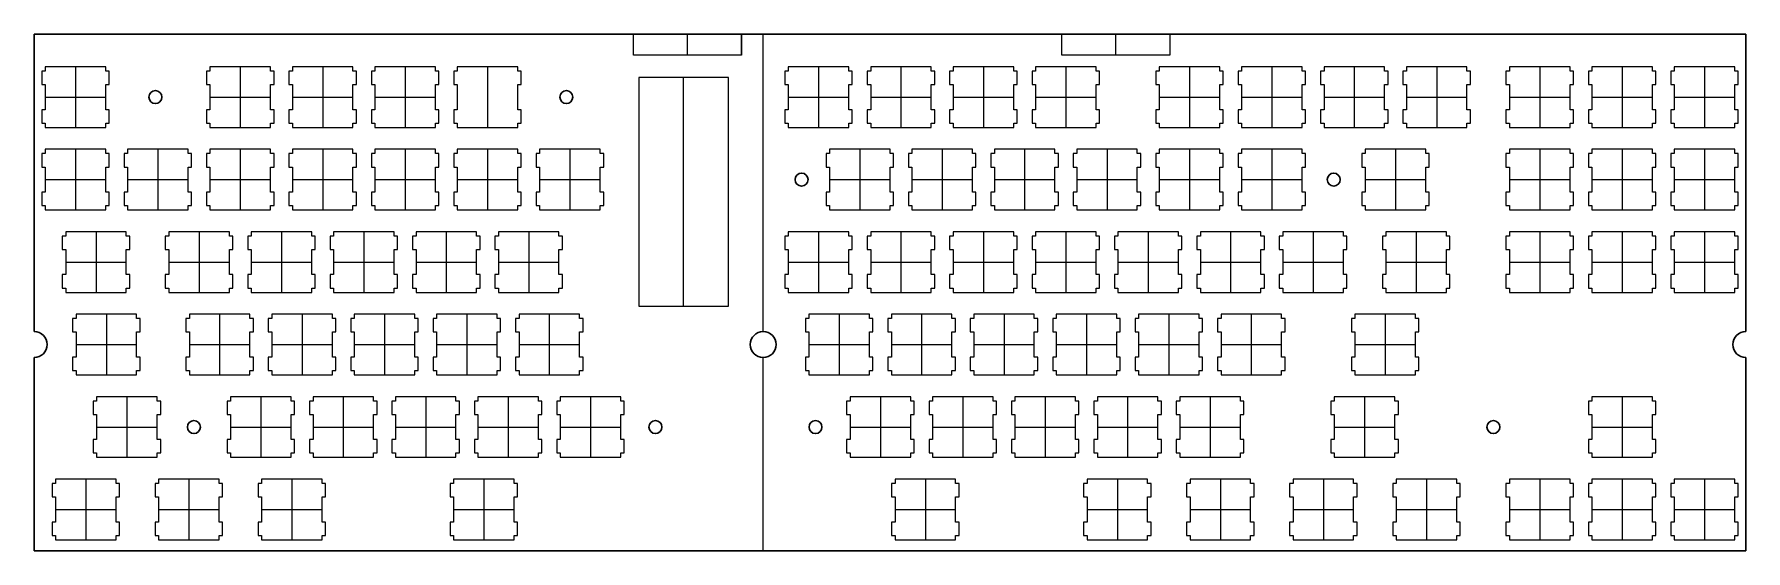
# Model space of a CAD drawing. Header units: millimetres. Extents: x 41 to 437, y 29 to 149.
import ezdxf

# ---------------------------------------------------------------- set-up
doc = ezdxf.new("R2010")
doc.units = ezdxf.units.MM
doc.layers.get('Defpoints').update_dxf_attribs({"lineweight": 30})
doc.layers.add('图层1', color=5, linetype='Continuous', lineweight=25, plot=False)

msp = doc.modelspace()

# ---------------------------------------------------------------- linework, layer by layer
at = {"layer": 'Defpoints'}
for points in [[(41.37, 80.05), (41.37, 148.72), (436.99, 148.72)], [(436.99, 148.72), (436.99, 148.72), (436.99, 80.05)], [(41.37, 29.42), (41.37, 74.05)], [(436.99, 74.05), (436.99, 29.42), (41.37, 29.42)]]:
    msp.add_lwpolyline(points, dxfattribs=at)
for centre, radius in [((69.37, 134.2), 1.5), ((164.37, 134.2), 1.5), ((218.74, 115.15), 1.5), ((341.74, 115.15), 1.5), ((209.87, 77.05), 3), ((78.28, 58), 1.5), ((184.96, 58), 1.5), ((221.96, 58), 1.5), ((378.65, 58), 1.5)]:
    msp.add_circle(centre, radius, dxfattribs=at)
for centre, start, end in [((41.37, 77.05), 270, 90), ((436.99, 77.05), 90, 270)]:
    msp.add_arc(centre, 3, start, end, dxfattribs=at)
at = {"layer": '图层1'}
for p, q in [((192.37, 143.87), (192.37, 148.72)), ((209.87, 124.82), (209.87, 148.72)), ((209.87, 80.05), (209.87, 148.72)), ((291.37, 143.87), (291.37, 148.72)), ((43.9, 140.2), (43.1, 140.2)), ((43.1, 140.2), (43.1, 137.1)), ((43.9, 141.2), (43.9, 140.2)), ((57.9, 141.2), (43.9, 141.2)), ((50.9, 141.2), (50.9, 127.2)), ((57.9, 140.2), (57.9, 141.2)), ((58.7, 140.2), (57.9, 140.2)), ((58.7, 137.1), (58.7, 140.2)), ((82, 140.2), (81.2, 140.2)), ((81.2, 140.2), (81.2, 137.1)), ((82, 141.2), (82, 140.2)), ((96, 141.2), (82, 141.2)), ((89, 141.2), (89, 127.2)), ((96, 140.2), (96, 141.2)), ((96.8, 140.2), (96, 140.2)), ((96.8, 137.1), (96.8, 140.2)), ((101.05, 140.2), (100.25, 140.2)), ((100.25, 140.2), (100.25, 137.1)), ((101.05, 141.2), (101.05, 140.2)), ((115.05, 141.2), (101.05, 141.2)), ((108.05, 141.2), (108.05, 127.2)), ((115.05, 140.2), (115.05, 141.2)), ((115.85, 140.2), (115.05, 140.2)), ((115.85, 137.1), (115.85, 140.2)), ((120.1, 140.2), (119.3, 140.2)), ((119.3, 140.2), (119.3, 137.1)), ((120.1, 141.2), (120.1, 140.2)), ((134.1, 141.2), (120.1, 141.2)), ((127.1, 141.2), (127.1, 127.2)), ((134.1, 140.2), (134.1, 141.2)), ((134.9, 140.2), (134.1, 140.2)), ((134.9, 137.1), (134.9, 140.2)), ((139.15, 140.2), (138.35, 140.2)), ((138.35, 140.2), (138.35, 137.1)), ((139.15, 141.2), (139.15, 140.2)), ((153.15, 141.2), (139.15, 141.2)), ((146.15, 141.2), (146.15, 127.2)), ((153.15, 140.2), (153.15, 141.2)), ((153.94, 140.2), (153.15, 140.2)), ((153.94, 137.1), (153.94, 140.2)), ((191.48, 85.91), (191.48, 138.72)), ((215.67, 140.2), (214.87, 140.2)), ((214.87, 140.2), (214.87, 137.1)), ((215.67, 141.2), (215.67, 140.2)), ((229.67, 141.2), (215.67, 141.2)), ((222.67, 141.2), (222.67, 127.2)), ((229.67, 140.2), (229.67, 141.2)), ((230.47, 140.2), (229.67, 140.2)), ((230.47, 137.1), (230.47, 140.2)), ((234.72, 140.2), (233.92, 140.2)), ((233.92, 140.2), (233.92, 137.1)), ((234.72, 141.2), (234.72, 140.2)), ((248.72, 141.2), (234.72, 141.2)), ((241.72, 141.2), (241.72, 127.2)), ((248.72, 140.2), (248.72, 141.2)), ((249.52, 140.2), (248.72, 140.2)), ((249.52, 137.1), (249.52, 140.2)), ((253.77, 140.2), (252.97, 140.2)), ((252.97, 140.2), (252.97, 137.1)), ((253.77, 141.2), (253.77, 140.2)), ((267.77, 141.2), (253.77, 141.2)), ((260.77, 141.2), (260.77, 127.2)), ((267.77, 140.2), (267.77, 141.2)), ((268.57, 140.2), (267.77, 140.2)), ((268.57, 137.1), (268.57, 140.2)), ((272.82, 140.2), (272.02, 140.2)), ((272.02, 140.2), (272.02, 137.1)), ((272.82, 141.2), (272.82, 140.2)), ((286.82, 141.2), (272.82, 141.2)), ((279.82, 141.2), (279.82, 127.2)), ((286.82, 140.2), (286.82, 141.2)), ((287.62, 140.2), (286.82, 140.2)), ((287.62, 137.1), (287.62, 140.2)), ((301.4, 140.2), (300.6, 140.2)), ((300.6, 140.2), (300.6, 137.1)), ((301.4, 141.2), (301.4, 140.2)), ((315.4, 141.2), (301.4, 141.2)), ((308.4, 141.2), (308.4, 127.2)), ((315.4, 140.2), (315.4, 141.2)), ((316.2, 140.2), (315.4, 140.2)), ((316.2, 137.1), (316.2, 140.2)), ((320.45, 140.2), (319.65, 140.2)), ((319.65, 140.2), (319.65, 137.1)), ((320.45, 141.2), (320.45, 140.2)), ((334.45, 141.2), (320.45, 141.2)), ((327.45, 141.2), (327.45, 127.2)), ((334.45, 140.2), (334.45, 141.2)), ((335.25, 140.2), (334.45, 140.2)), ((335.25, 137.1), (335.25, 140.2)), ((339.5, 140.2), (338.7, 140.2)), ((338.7, 140.2), (338.7, 137.1)), ((339.5, 141.2), (339.5, 140.2)), ((353.5, 141.2), (339.5, 141.2)), ((346.5, 141.2), (346.5, 127.2)), ((353.5, 140.2), (353.5, 141.2)), ((354.3, 140.2), (353.5, 140.2)), ((354.3, 137.1), (354.3, 140.2)), ((358.55, 140.2), (357.75, 140.2)), ((357.75, 140.2), (357.75, 137.1)), ((358.55, 141.2), (358.55, 140.2)), ((372.55, 141.2), (358.55, 141.2)), ((365.55, 141.2), (365.55, 127.2)), ((372.55, 140.2), (372.55, 141.2)), ((373.35, 140.2), (372.55, 140.2)), ((373.35, 137.1), (373.35, 140.2)), ((382.36, 140.2), (381.56, 140.2)), ((381.56, 140.2), (381.56, 137.1)), ((382.36, 141.2), (382.36, 140.2)), ((396.36, 141.2), (382.36, 141.2)), ((389.36, 141.2), (389.36, 127.2)), ((396.36, 140.2), (396.36, 141.2)), ((397.16, 140.2), (396.36, 140.2)), ((397.16, 137.1), (397.16, 140.2)), ((401.41, 140.2), (400.61, 140.2)), ((400.61, 140.2), (400.61, 137.1)), ((401.41, 141.2), (401.41, 140.2)), ((415.41, 141.2), (401.41, 141.2)), ((408.41, 141.2), (408.41, 127.2)), ((415.41, 140.2), (415.41, 141.2)), ((416.21, 140.2), (415.41, 140.2)), ((416.21, 137.1), (416.21, 140.2)), ((420.46, 140.2), (419.66, 140.2)), ((419.66, 140.2), (419.66, 137.1)), ((420.46, 141.2), (420.46, 140.2)), ((434.46, 141.2), (420.46, 141.2)), ((427.46, 141.2), (427.46, 127.2)), ((434.46, 140.2), (434.46, 141.2)), ((435.26, 140.2), (434.46, 140.2)), ((435.26, 137.1), (435.26, 140.2)), ((43.1, 137.1), (43.9, 137.1)), ((43.9, 137.1), (43.9, 131.3)), ((57.9, 131.3), (57.9, 137.1)), ((57.9, 137.1), (58.7, 137.1)), ((81.2, 137.1), (82, 137.1)), ((82, 137.1), (82, 131.3)), ((96, 131.3), (96, 137.1)), ((96, 137.1), (96.8, 137.1)), ((100.25, 137.1), (101.05, 137.1)), ((101.05, 137.1), (101.05, 131.3)), ((115.05, 131.3), (115.05, 137.1)), ((115.05, 137.1), (115.85, 137.1)), ((119.3, 137.1), (120.1, 137.1)), ((120.1, 137.1), (120.1, 131.3)), ((134.1, 131.3), (134.1, 137.1)), ((134.1, 137.1), (134.9, 137.1)), ((138.35, 137.1), (139.15, 137.1)), ((139.15, 137.1), (139.15, 131.3)), ((153.15, 131.3), (153.15, 137.1)), ((153.15, 137.1), (153.94, 137.1)), ((214.87, 137.1), (215.67, 137.1)), ((215.67, 137.1), (215.67, 131.3)), ((229.67, 131.3), (229.67, 137.1)), ((229.67, 137.1), (230.47, 137.1)), ((233.92, 137.1), (234.72, 137.1)), ((234.72, 137.1), (234.72, 131.3)), ((248.72, 131.3), (248.72, 137.1)), ((248.72, 137.1), (249.52, 137.1)), ((252.97, 137.1), (253.77, 137.1)), ((253.77, 137.1), (253.77, 131.3)), ((267.77, 131.3), (267.77, 137.1)), ((267.77, 137.1), (268.57, 137.1)), ((272.02, 137.1), (272.82, 137.1)), ((272.82, 137.1), (272.82, 131.3)), ((286.82, 131.3), (286.82, 137.1)), ((286.82, 137.1), (287.62, 137.1)), ((300.6, 137.1), (301.4, 137.1)), ((301.4, 137.1), (301.4, 131.3)), ((315.4, 131.3), (315.4, 137.1)), ((315.4, 137.1), (316.2, 137.1)), ((319.65, 137.1), (320.45, 137.1)), ((320.45, 137.1), (320.45, 131.3)), ((334.45, 131.3), (334.45, 137.1)), ((334.45, 137.1), (335.25, 137.1)), ((338.7, 137.1), (339.5, 137.1)), ((339.5, 137.1), (339.5, 131.3)), ((353.5, 131.3), (353.5, 137.1)), ((353.5, 137.1), (354.3, 137.1)), ((357.75, 137.1), (358.55, 137.1)), ((358.55, 137.1), (358.55, 131.3)), ((372.55, 131.3), (372.55, 137.1)), ((372.55, 137.1), (373.35, 137.1)), ((381.56, 137.1), (382.36, 137.1)), ((382.36, 137.1), (382.36, 131.3)), ((396.36, 131.3), (396.36, 137.1)), ((396.36, 137.1), (397.16, 137.1)), ((400.61, 137.1), (401.41, 137.1)), ((401.41, 137.1), (401.41, 131.3)), ((415.41, 131.3), (415.41, 137.1)), ((415.41, 137.1), (416.21, 137.1)), ((419.66, 137.1), (420.46, 137.1)), ((420.46, 137.1), (420.46, 131.3)), ((434.46, 131.3), (434.46, 137.1)), ((434.46, 137.1), (435.26, 137.1)), ((43.9, 131.3), (43.1, 131.3)), ((43.1, 131.3), (43.1, 128.2)), ((43.9, 134.2), (57.9, 134.2)), ((58.7, 131.3), (57.9, 131.3)), ((58.7, 128.2), (58.7, 131.3)), ((82, 131.3), (81.2, 131.3)), ((81.2, 131.3), (81.2, 128.2)), ((82, 134.2), (96, 134.2)), ((96.8, 131.3), (96, 131.3)), ((96.8, 128.2), (96.8, 131.3)), ((101.05, 131.3), (100.25, 131.3)), ((100.25, 131.3), (100.25, 128.2)), ((101.05, 134.2), (115.05, 134.2)), ((115.85, 131.3), (115.05, 131.3)), ((115.85, 128.2), (115.85, 131.3)), ((120.1, 131.3), (119.3, 131.3)), ((119.3, 131.3), (119.3, 128.2)), ((120.1, 134.2), (134.1, 134.2)), ((134.9, 131.3), (134.1, 131.3)), ((134.9, 128.2), (134.9, 131.3)), ((139.15, 131.3), (138.35, 131.3)), ((138.35, 131.3), (138.35, 128.2)), ((153.94, 131.3), (153.15, 131.3)), ((153.94, 128.2), (153.94, 131.3)), ((215.67, 131.3), (214.87, 131.3)), ((214.87, 131.3), (214.87, 128.2)), ((215.67, 134.2), (229.67, 134.2)), ((230.47, 131.3), (229.67, 131.3)), ((230.47, 128.2), (230.47, 131.3)), ((234.72, 131.3), (233.92, 131.3)), ((233.92, 131.3), (233.92, 128.2)), ((234.72, 134.2), (248.72, 134.2)), ((249.52, 131.3), (248.72, 131.3)), ((249.52, 128.2), (249.52, 131.3)), ((253.77, 131.3), (252.97, 131.3)), ((252.97, 131.3), (252.97, 128.2)), ((253.77, 134.2), (267.77, 134.2)), ((268.57, 131.3), (267.77, 131.3)), ((268.57, 128.2), (268.57, 131.3)), ((272.82, 131.3), (272.02, 131.3)), ((272.02, 131.3), (272.02, 128.2)), ((272.82, 134.2), (286.82, 134.2)), ((287.62, 131.3), (286.82, 131.3)), ((287.62, 128.2), (287.62, 131.3)), ((301.4, 131.3), (300.6, 131.3)), ((300.6, 131.3), (300.6, 128.2)), ((301.4, 134.2), (315.4, 134.2)), ((316.2, 131.3), (315.4, 131.3)), ((316.2, 128.2), (316.2, 131.3)), ((320.45, 131.3), (319.65, 131.3)), ((319.65, 131.3), (319.65, 128.2)), ((320.45, 134.2), (334.45, 134.2)), ((335.25, 131.3), (334.45, 131.3)), ((335.25, 128.2), (335.25, 131.3)), ((339.5, 131.3), (338.7, 131.3)), ((338.7, 131.3), (338.7, 128.2)), ((339.5, 134.2), (353.5, 134.2)), ((354.3, 131.3), (353.5, 131.3)), ((354.3, 128.2), (354.3, 131.3)), ((358.55, 131.3), (357.75, 131.3)), ((357.75, 131.3), (357.75, 128.2)), ((358.55, 134.2), (372.55, 134.2)), ((373.35, 131.3), (372.55, 131.3)), ((373.35, 128.2), (373.35, 131.3)), ((382.36, 131.3), (381.56, 131.3)), ((381.56, 131.3), (381.56, 128.2)), ((382.36, 134.2), (396.36, 134.2)), ((397.16, 131.3), (396.36, 131.3)), ((397.16, 128.2), (397.16, 131.3)), ((401.41, 131.3), (400.61, 131.3)), ((400.61, 131.3), (400.61, 128.2)), ((401.41, 134.2), (415.41, 134.2)), ((416.21, 131.3), (415.41, 131.3)), ((416.21, 128.2), (416.21, 131.3)), ((420.46, 131.3), (419.66, 131.3)), ((419.66, 131.3), (419.66, 128.2)), ((420.46, 134.2), (434.46, 134.2)), ((435.26, 131.3), (434.46, 131.3)), ((435.26, 128.2), (435.26, 131.3)), ((43.1, 128.2), (43.9, 128.2)), ((43.9, 128.2), (43.9, 127.2)), ((43.9, 127.2), (57.9, 127.2)), ((57.9, 127.2), (57.9, 128.2)), ((57.9, 128.2), (58.7, 128.2)), ((81.2, 128.2), (82, 128.2)), ((82, 128.2), (82, 127.2)), ((82, 127.2), (96, 127.2)), ((96, 127.2), (96, 128.2)), ((96, 128.2), (96.8, 128.2)), ((100.25, 128.2), (101.05, 128.2)), ((101.05, 128.2), (101.05, 127.2)), ((101.05, 127.2), (115.05, 127.2)), ((115.05, 127.2), (115.05, 128.2)), ((115.05, 128.2), (115.85, 128.2)), ((119.3, 128.2), (120.1, 128.2)), ((120.1, 128.2), (120.1, 127.2)), ((120.1, 127.2), (134.1, 127.2)), ((134.1, 127.2), (134.1, 128.2)), ((134.1, 128.2), (134.9, 128.2)), ((138.35, 128.2), (139.15, 128.2)), ((139.15, 128.2), (139.15, 127.2)), ((139.15, 127.2), (153.15, 127.2)), ((153.15, 127.2), (153.15, 128.2)), ((153.15, 128.2), (153.94, 128.2)), ((214.87, 128.2), (215.67, 128.2)), ((215.67, 128.2), (215.67, 127.2)), ((215.67, 127.2), (229.67, 127.2)), ((229.67, 127.2), (229.67, 128.2)), ((229.67, 128.2), (230.47, 128.2)), ((233.92, 128.2), (234.72, 128.2)), ((234.72, 128.2), (234.72, 127.2)), ((234.72, 127.2), (248.72, 127.2)), ((248.72, 127.2), (248.72, 128.2)), ((248.72, 128.2), (249.52, 128.2)), ((252.97, 128.2), (253.77, 128.2)), ((253.77, 128.2), (253.77, 127.2)), ((253.77, 127.2), (267.77, 127.2)), ((267.77, 127.2), (267.77, 128.2)), ((267.77, 128.2), (268.57, 128.2)), ((272.02, 128.2), (272.82, 128.2)), ((272.82, 128.2), (272.82, 127.2)), ((272.82, 127.2), (286.82, 127.2)), ((286.82, 127.2), (286.82, 128.2)), ((286.82, 128.2), (287.62, 128.2)), ((300.6, 128.2), (301.4, 128.2)), ((301.4, 128.2), (301.4, 127.2)), ((301.4, 127.2), (315.4, 127.2)), ((315.4, 127.2), (315.4, 128.2)), ((315.4, 128.2), (316.2, 128.2)), ((319.65, 128.2), (320.45, 128.2)), ((320.45, 128.2), (320.45, 127.2)), ((320.45, 127.2), (334.45, 127.2)), ((334.45, 127.2), (334.45, 128.2)), ((334.45, 128.2), (335.25, 128.2)), ((338.7, 128.2), (339.5, 128.2)), ((339.5, 128.2), (339.5, 127.2)), ((339.5, 127.2), (353.5, 127.2)), ((353.5, 127.2), (353.5, 128.2)), ((353.5, 128.2), (354.3, 128.2)), ((357.75, 128.2), (358.55, 128.2)), ((358.55, 128.2), (358.55, 127.2)), ((358.55, 127.2), (372.55, 127.2)), ((372.55, 127.2), (372.55, 128.2)), ((372.55, 128.2), (373.35, 128.2)), ((381.56, 128.2), (382.36, 128.2)), ((382.36, 128.2), (382.36, 127.2)), ((382.36, 127.2), (396.36, 127.2)), ((396.36, 127.2), (396.36, 128.2)), ((396.36, 128.2), (397.16, 128.2)), ((400.61, 128.2), (401.41, 128.2)), ((401.41, 128.2), (401.41, 127.2)), ((401.41, 127.2), (415.41, 127.2)), ((415.41, 127.2), (415.41, 128.2)), ((415.41, 128.2), (416.21, 128.2)), ((419.66, 128.2), (420.46, 128.2)), ((420.46, 128.2), (420.46, 127.2)), ((420.46, 127.2), (434.46, 127.2)), ((434.46, 127.2), (434.46, 128.2)), ((434.46, 128.2), (435.26, 128.2)), ((43.9, 121.15), (43.1, 121.15)), ((43.1, 121.15), (43.1, 118.05)), ((43.9, 122.15), (43.9, 121.15)), ((57.9, 122.15), (43.9, 122.15)), ((50.9, 122.15), (50.9, 108.15)), ((57.9, 121.15), (57.9, 122.15)), ((58.7, 121.15), (57.9, 121.15)), ((58.7, 118.05), (58.7, 121.15)), ((62.95, 121.15), (62.15, 121.15)), ((62.15, 121.15), (62.15, 118.05)), ((62.95, 122.15), (62.95, 121.15)), ((76.95, 122.15), (62.95, 122.15)), ((69.95, 122.15), (69.95, 108.15)), ((76.95, 121.15), (76.95, 122.15)), ((77.75, 121.15), (76.95, 121.15)), ((77.75, 118.05), (77.75, 121.15)), ((82, 121.15), (81.2, 121.15)), ((81.2, 121.15), (81.2, 118.05)), ((82, 122.15), (82, 121.15)), ((96, 122.15), (82, 122.15)), ((89, 122.15), (89, 108.15)), ((96, 121.15), (96, 122.15)), ((96.8, 121.15), (96, 121.15)), ((96.8, 118.05), (96.8, 121.15)), ((101.05, 121.15), (100.25, 121.15)), ((100.25, 121.15), (100.25, 118.05)), ((101.05, 122.15), (101.05, 121.15)), ((115.05, 122.15), (101.05, 122.15)), ((108.05, 122.15), (108.05, 108.15)), ((115.05, 121.15), (115.05, 122.15)), ((115.85, 121.15), (115.05, 121.15)), ((115.85, 118.05), (115.85, 121.15)), ((120.1, 121.15), (119.3, 121.15)), ((119.3, 121.15), (119.3, 118.05)), ((120.1, 122.15), (120.1, 121.15)), ((134.1, 122.15), (120.1, 122.15)), ((127.1, 122.15), (127.1, 108.15)), ((134.1, 121.15), (134.1, 122.15)), ((134.9, 121.15), (134.1, 121.15)), ((134.9, 118.05), (134.9, 121.15)), ((139.15, 121.15), (138.35, 121.15)), ((138.35, 121.15), (138.35, 118.05)), ((139.15, 122.15), (139.15, 121.15)), ((153.15, 122.15), (139.15, 122.15)), ((146.15, 122.15), (146.15, 108.15)), ((153.15, 121.15), (153.15, 122.15)), ((153.94, 121.15), (153.15, 121.15)), ((153.94, 118.05), (153.94, 121.15)), ((158.19, 121.15), (157.4, 121.15)), ((157.4, 121.15), (157.4, 118.05)), ((158.19, 122.15), (158.19, 121.15)), ((172.2, 122.15), (158.19, 122.15)), ((165.2, 122.15), (165.2, 108.15)), ((172.2, 121.15), (172.2, 122.15)), ((173, 121.15), (172.2, 121.15)), ((173, 118.05), (173, 121.15)), ((225.2, 121.15), (224.4, 121.15)), ((224.4, 121.15), (224.4, 118.05)), ((225.2, 122.15), (225.2, 121.15)), ((239.2, 122.15), (225.2, 122.15)), ((232.2, 122.15), (232.2, 108.15)), ((239.2, 121.15), (239.2, 122.15)), ((240, 121.15), (239.2, 121.15)), ((240, 118.05), (240, 121.15)), ((244.25, 121.15), (243.45, 121.15)), ((243.45, 121.15), (243.45, 118.05)), ((244.25, 122.15), (244.25, 121.15)), ((258.25, 122.15), (244.25, 122.15)), ((251.25, 122.15), (251.25, 108.15)), ((258.25, 121.15), (258.25, 122.15)), ((259.05, 121.15), (258.25, 121.15)), ((259.05, 118.05), (259.05, 121.15)), ((263.3, 121.15), (262.5, 121.15)), ((262.5, 121.15), (262.5, 118.05)), ((263.3, 122.15), (263.3, 121.15)), ((277.3, 122.15), (263.3, 122.15)), ((270.3, 122.15), (270.3, 108.15)), ((277.3, 121.15), (277.3, 122.15)), ((278.1, 121.15), (277.3, 121.15)), ((278.1, 118.05), (278.1, 121.15)), ((282.35, 121.15), (281.55, 121.15)), ((281.55, 121.15), (281.55, 118.05)), ((282.35, 122.15), (282.35, 121.15)), ((296.35, 122.15), (282.35, 122.15)), ((289.35, 122.15), (289.35, 108.15)), ((296.35, 121.15), (296.35, 122.15)), ((297.15, 121.15), (296.35, 121.15)), ((297.15, 118.05), (297.15, 121.15)), ((301.4, 121.15), (300.6, 121.15)), ((300.6, 121.15), (300.6, 118.05)), ((301.4, 122.15), (301.4, 121.15)), ((315.4, 122.15), (301.4, 122.15)), ((308.4, 122.15), (308.4, 108.15)), ((315.4, 121.15), (315.4, 122.15)), ((316.2, 121.15), (315.4, 121.15)), ((316.2, 118.05), (316.2, 121.15)), ((320.45, 121.15), (319.65, 121.15)), ((319.65, 121.15), (319.65, 118.05)), ((320.45, 122.15), (320.45, 121.15)), ((334.45, 122.15), (320.45, 122.15)), ((327.45, 122.15), (327.45, 108.15)), ((334.45, 121.15), (334.45, 122.15)), ((335.25, 121.15), (334.45, 121.15)), ((335.25, 118.05), (335.25, 121.15)), ((349.02, 121.15), (348.22, 121.15)), ((348.22, 121.15), (348.22, 118.05)), ((349.02, 122.15), (349.02, 121.15)), ((363.02, 122.15), (349.02, 122.15)), ((356.02, 122.15), (356.02, 108.15)), ((363.02, 121.15), (363.02, 122.15)), ((363.82, 121.15), (363.02, 121.15)), ((363.82, 118.05), (363.82, 121.15)), ((382.36, 121.15), (381.56, 121.15)), ((381.56, 121.15), (381.56, 118.05)), ((382.36, 122.15), (382.36, 121.15)), ((396.36, 122.15), (382.36, 122.15)), ((389.36, 122.15), (389.36, 108.15)), ((396.36, 121.15), (396.36, 122.15)), ((397.16, 121.15), (396.36, 121.15)), ((397.16, 118.05), (397.16, 121.15)), ((401.41, 121.15), (400.61, 121.15)), ((400.61, 121.15), (400.61, 118.05)), ((401.41, 122.15), (401.41, 121.15)), ((415.41, 122.15), (401.41, 122.15)), ((408.41, 122.15), (408.41, 108.15)), ((415.41, 121.15), (415.41, 122.15)), ((416.21, 121.15), (415.41, 121.15)), ((416.21, 118.05), (416.21, 121.15)), ((420.46, 121.15), (419.66, 121.15)), ((419.66, 121.15), (419.66, 118.05)), ((420.46, 122.15), (420.46, 121.15)), ((434.46, 122.15), (420.46, 122.15)), ((427.46, 122.15), (427.46, 108.15)), ((434.46, 121.15), (434.46, 122.15)), ((435.26, 121.15), (434.46, 121.15)), ((435.26, 118.05), (435.26, 121.15)), ((43.1, 118.05), (43.9, 118.05)), ((43.9, 118.05), (43.9, 112.25)), ((43.9, 115.15), (57.9, 115.15)), ((57.9, 112.25), (57.9, 118.05)), ((57.9, 118.05), (58.7, 118.05)), ((62.15, 118.05), (62.95, 118.05)), ((62.95, 118.05), (62.95, 112.25)), ((62.95, 115.15), (76.95, 115.15)), ((76.95, 112.25), (76.95, 118.05)), ((76.95, 118.05), (77.75, 118.05)), ((81.2, 118.05), (82, 118.05)), ((82, 118.05), (82, 112.25)), ((82, 115.15), (96, 115.15)), ((96, 112.25), (96, 118.05)), ((96, 118.05), (96.8, 118.05)), ((100.25, 118.05), (101.05, 118.05)), ((101.05, 118.05), (101.05, 112.25)), ((101.05, 115.15), (115.05, 115.15)), ((115.05, 112.25), (115.05, 118.05)), ((115.05, 118.05), (115.85, 118.05)), ((119.3, 118.05), (120.1, 118.05)), ((120.1, 118.05), (120.1, 112.25)), ((120.1, 115.15), (134.1, 115.15)), ((134.1, 112.25), (134.1, 118.05)), ((134.1, 118.05), (134.9, 118.05)), ((138.35, 118.05), (139.15, 118.05)), ((139.15, 118.05), (139.15, 112.25)), ((139.15, 115.15), (153.15, 115.15)), ((153.15, 112.25), (153.15, 118.05)), ((153.15, 118.05), (153.94, 118.05)), ((157.4, 118.05), (158.19, 118.05)), ((158.19, 118.05), (158.19, 112.25)), ((158.2, 115.15), (172.2, 115.15)), ((172.2, 112.25), (172.2, 118.05)), ((172.2, 118.05), (173, 118.05)), ((224.4, 118.05), (225.2, 118.05)), ((225.2, 118.05), (225.2, 112.25)), ((225.2, 115.15), (239.2, 115.15)), ((239.2, 112.25), (239.2, 118.05)), ((239.2, 118.05), (240, 118.05)), ((243.45, 118.05), (244.25, 118.05)), ((244.25, 118.05), (244.25, 112.25)), ((244.25, 115.15), (258.25, 115.15)), ((258.25, 112.25), (258.25, 118.05)), ((258.25, 118.05), (259.05, 118.05)), ((262.5, 118.05), (263.3, 118.05)), ((263.3, 118.05), (263.3, 112.25)), ((263.3, 115.15), (277.3, 115.15)), ((277.3, 112.25), (277.3, 118.05)), ((277.3, 118.05), (278.1, 118.05)), ((281.55, 118.05), (282.35, 118.05)), ((282.35, 118.05), (282.35, 112.25)), ((282.35, 115.15), (296.35, 115.15)), ((296.35, 112.25), (296.35, 118.05)), ((296.35, 118.05), (297.15, 118.05)), ((300.6, 118.05), (301.4, 118.05)), ((301.4, 118.05), (301.4, 112.25)), ((301.4, 115.15), (315.4, 115.15)), ((315.4, 112.25), (315.4, 118.05)), ((315.4, 118.05), (316.2, 118.05)), ((319.65, 118.05), (320.45, 118.05)), ((320.45, 118.05), (320.45, 112.25)), ((320.45, 115.15), (334.45, 115.15)), ((334.45, 112.25), (334.45, 118.05)), ((334.45, 118.05), (335.25, 118.05)), ((348.22, 118.05), (349.02, 118.05)), ((349.02, 118.05), (349.02, 112.25)), ((349.02, 115.15), (363.02, 115.15)), ((363.02, 112.25), (363.02, 118.05)), ((363.02, 118.05), (363.82, 118.05)), ((381.56, 118.05), (382.36, 118.05)), ((382.36, 118.05), (382.36, 112.25)), ((382.36, 115.15), (396.36, 115.15)), ((396.36, 112.25), (396.36, 118.05)), ((396.36, 118.05), (397.16, 118.05)), ((400.61, 118.05), (401.41, 118.05)), ((401.41, 118.05), (401.41, 112.25)), ((401.41, 115.15), (415.41, 115.15)), ((415.41, 112.25), (415.41, 118.05)), ((415.41, 118.05), (416.21, 118.05)), ((419.66, 118.05), (420.46, 118.05)), ((420.46, 118.05), (420.46, 112.25)), ((420.46, 115.15), (434.46, 115.15)), ((434.46, 112.25), (434.46, 118.05)), ((434.46, 118.05), (435.26, 118.05)), ((43.9, 112.25), (43.1, 112.25)), ((43.1, 112.25), (43.1, 109.15)), ((58.7, 112.25), (57.9, 112.25)), ((58.7, 109.15), (58.7, 112.25)), ((62.95, 112.25), (62.15, 112.25)), ((62.15, 112.25), (62.15, 109.15)), ((77.75, 112.25), (76.95, 112.25)), ((77.75, 109.15), (77.75, 112.25)), ((82, 112.25), (81.2, 112.25)), ((81.2, 112.25), (81.2, 109.15)), ((96.8, 112.25), (96, 112.25)), ((96.8, 109.15), (96.8, 112.25)), ((101.05, 112.25), (100.25, 112.25)), ((100.25, 112.25), (100.25, 109.15)), ((115.85, 112.25), (115.05, 112.25)), ((115.85, 109.15), (115.85, 112.25)), ((120.1, 112.25), (119.3, 112.25)), ((119.3, 112.25), (119.3, 109.15)), ((134.9, 112.25), (134.1, 112.25)), ((134.9, 109.15), (134.9, 112.25)), ((139.15, 112.25), (138.35, 112.25)), ((138.35, 112.25), (138.35, 109.15)), ((153.94, 112.25), (153.15, 112.25)), ((153.94, 109.15), (153.94, 112.25)), ((158.19, 112.25), (157.4, 112.25)), ((157.4, 112.25), (157.4, 109.15)), ((173, 112.25), (172.2, 112.25)), ((173, 109.15), (173, 112.25)), ((225.2, 112.25), (224.4, 112.25)), ((224.4, 112.25), (224.4, 109.15)), ((240, 112.25), (239.2, 112.25)), ((240, 109.15), (240, 112.25)), ((244.25, 112.25), (243.45, 112.25)), ((243.45, 112.25), (243.45, 109.15)), ((259.05, 112.25), (258.25, 112.25)), ((259.05, 109.15), (259.05, 112.25)), ((263.3, 112.25), (262.5, 112.25)), ((262.5, 112.25), (262.5, 109.15)), ((278.1, 112.25), (277.3, 112.25)), ((278.1, 109.15), (278.1, 112.25)), ((282.35, 112.25), (281.55, 112.25)), ((281.55, 112.25), (281.55, 109.15)), ((297.15, 112.25), (296.35, 112.25)), ((297.15, 109.15), (297.15, 112.25)), ((301.4, 112.25), (300.6, 112.25)), ((300.6, 112.25), (300.6, 109.15)), ((316.2, 112.25), (315.4, 112.25)), ((316.2, 109.15), (316.2, 112.25)), ((320.45, 112.25), (319.65, 112.25)), ((319.65, 112.25), (319.65, 109.15)), ((335.25, 112.25), (334.45, 112.25)), ((335.25, 109.15), (335.25, 112.25)), ((349.02, 112.25), (348.22, 112.25)), ((348.22, 112.25), (348.22, 109.15)), ((363.82, 112.25), (363.02, 112.25)), ((363.82, 109.15), (363.82, 112.25)), ((382.36, 112.25), (381.56, 112.25)), ((381.56, 112.25), (381.56, 109.15)), ((397.16, 112.25), (396.36, 112.25)), ((397.16, 109.15), (397.16, 112.25)), ((401.41, 112.25), (400.61, 112.25)), ((400.61, 112.25), (400.61, 109.15)), ((416.21, 112.25), (415.41, 112.25)), ((416.21, 109.15), (416.21, 112.25)), ((420.46, 112.25), (419.66, 112.25)), ((419.66, 112.25), (419.66, 109.15)), ((435.26, 112.25), (434.46, 112.25)), ((435.26, 109.15), (435.26, 112.25)), ((43.1, 109.15), (43.9, 109.15)), ((43.9, 109.15), (43.9, 108.15)), ((43.9, 108.15), (57.9, 108.15)), ((57.9, 108.15), (57.9, 109.15)), ((57.9, 109.15), (58.7, 109.15)), ((62.15, 109.15), (62.95, 109.15)), ((62.95, 109.15), (62.95, 108.15)), ((62.95, 108.15), (76.95, 108.15)), ((76.95, 108.15), (76.95, 109.15)), ((76.95, 109.15), (77.75, 109.15)), ((81.2, 109.15), (82, 109.15)), ((82, 109.15), (82, 108.15)), ((82, 108.15), (96, 108.15)), ((96, 108.15), (96, 109.15)), ((96, 109.15), (96.8, 109.15)), ((100.25, 109.15), (101.05, 109.15)), ((101.05, 109.15), (101.05, 108.15)), ((101.05, 108.15), (115.05, 108.15)), ((115.05, 108.15), (115.05, 109.15)), ((115.05, 109.15), (115.85, 109.15)), ((119.3, 109.15), (120.1, 109.15)), ((120.1, 109.15), (120.1, 108.15)), ((120.1, 108.15), (134.1, 108.15)), ((134.1, 108.15), (134.1, 109.15)), ((134.1, 109.15), (134.9, 109.15)), ((138.35, 109.15), (139.15, 109.15)), ((139.15, 109.15), (139.15, 108.15)), ((139.15, 108.15), (153.15, 108.15)), ((153.15, 108.15), (153.15, 109.15)), ((153.15, 109.15), (153.94, 109.15)), ((157.4, 109.15), (158.19, 109.15)), ((158.19, 109.15), (158.19, 108.15)), ((158.19, 108.15), (172.2, 108.15)), ((172.2, 108.15), (172.2, 109.15)), ((172.2, 109.15), (173, 109.15)), ((224.4, 109.15), (225.2, 109.15)), ((225.2, 109.15), (225.2, 108.15)), ((225.2, 108.15), (239.2, 108.15)), ((239.2, 108.15), (239.2, 109.15)), ((239.2, 109.15), (240, 109.15)), ((243.45, 109.15), (244.25, 109.15)), ((244.25, 109.15), (244.25, 108.15)), ((244.25, 108.15), (258.25, 108.15)), ((258.25, 108.15), (258.25, 109.15)), ((258.25, 109.15), (259.05, 109.15)), ((262.5, 109.15), (263.3, 109.15)), ((263.3, 109.15), (263.3, 108.15)), ((263.3, 108.15), (277.3, 108.15)), ((277.3, 108.15), (277.3, 109.15)), ((277.3, 109.15), (278.1, 109.15)), ((281.55, 109.15), (282.35, 109.15)), ((282.35, 109.15), (282.35, 108.15)), ((282.35, 108.15), (296.35, 108.15)), ((296.35, 108.15), (296.35, 109.15)), ((296.35, 109.15), (297.15, 109.15)), ((300.6, 109.15), (301.4, 109.15)), ((301.4, 109.15), (301.4, 108.15)), ((301.4, 108.15), (315.4, 108.15)), ((315.4, 108.15), (315.4, 109.15)), ((315.4, 109.15), (316.2, 109.15)), ((319.65, 109.15), (320.45, 109.15)), ((320.45, 109.15), (320.45, 108.15)), ((320.45, 108.15), (334.45, 108.15)), ((334.45, 108.15), (334.45, 109.15)), ((334.45, 109.15), (335.25, 109.15)), ((348.22, 109.15), (349.02, 109.15)), ((349.02, 109.15), (349.02, 108.15)), ((349.02, 108.15), (363.02, 108.15)), ((363.02, 108.15), (363.02, 109.15)), ((363.02, 109.15), (363.82, 109.15)), ((381.56, 109.15), (382.36, 109.15)), ((382.36, 109.15), (382.36, 108.15)), ((382.36, 108.15), (396.36, 108.15)), ((396.36, 108.15), (396.36, 109.15)), ((396.36, 109.15), (397.16, 109.15)), ((400.61, 109.15), (401.41, 109.15)), ((401.41, 109.15), (401.41, 108.15)), ((401.41, 108.15), (415.41, 108.15)), ((415.41, 108.15), (415.41, 109.15)), ((415.41, 109.15), (416.21, 109.15)), ((419.66, 109.15), (420.46, 109.15)), ((420.46, 109.15), (420.46, 108.15)), ((420.46, 108.15), (434.46, 108.15)), ((434.46, 108.15), (434.46, 109.15)), ((434.46, 109.15), (435.26, 109.15)), ((48.66, 103.1), (48.66, 102.1)), ((62.66, 103.1), (48.66, 103.1)), ((55.66, 103.1), (55.66, 89.1)), ((62.66, 102.1), (62.66, 103.1)), ((72.47, 103.1), (72.47, 102.1)), ((86.47, 103.1), (72.47, 103.1)), ((79.47, 103.1), (79.47, 89.1)), ((86.47, 102.1), (86.47, 103.1)), ((91.52, 103.1), (91.52, 102.1)), ((105.52, 103.1), (91.52, 103.1)), ((98.52, 103.1), (98.52, 89.1)), ((105.52, 102.1), (105.52, 103.1)), ((110.57, 103.1), (110.57, 102.1)), ((124.57, 103.1), (110.57, 103.1)), ((117.57, 103.1), (117.57, 89.1)), ((124.57, 102.1), (124.57, 103.1)), ((129.62, 103.1), (129.62, 102.1)), ((143.62, 103.1), (129.62, 103.1)), ((136.62, 103.1), (136.62, 89.1)), ((143.62, 102.1), (143.62, 103.1)), ((148.67, 103.1), (148.67, 102.1)), ((162.67, 103.1), (148.67, 103.1)), ((155.67, 103.1), (155.67, 89.1)), ((162.67, 102.1), (162.67, 103.1)), ((215.67, 103.1), (215.67, 102.1)), ((229.67, 103.1), (215.67, 103.1)), ((222.67, 103.1), (222.67, 89.1)), ((229.67, 102.1), (229.67, 103.1)), ((234.72, 103.1), (234.72, 102.1)), ((248.72, 103.1), (234.72, 103.1)), ((241.72, 103.1), (241.72, 89.1)), ((248.72, 102.1), (248.72, 103.1)), ((253.77, 103.1), (253.77, 102.1)), ((267.77, 103.1), (253.77, 103.1)), ((260.77, 103.1), (260.77, 89.1)), ((267.77, 102.1), (267.77, 103.1)), ((272.82, 103.1), (272.82, 102.1)), ((286.82, 103.1), (272.82, 103.1)), ((279.82, 103.1), (279.82, 89.1)), ((286.82, 102.1), (286.82, 103.1)), ((291.87, 103.1), (291.87, 102.1)), ((305.87, 103.1), (291.87, 103.1)), ((298.87, 103.1), (298.87, 89.1)), ((305.87, 102.1), (305.87, 103.1)), ((310.92, 103.1), (310.92, 102.1)), ((324.92, 103.1), (310.92, 103.1)), ((317.92, 103.1), (317.92, 89.1)), ((324.92, 102.1), (324.92, 103.1)), ((329.97, 103.1), (329.97, 102.1)), ((343.97, 103.1), (329.97, 103.1)), ((336.97, 103.1), (336.97, 89.1)), ((343.97, 102.1), (343.97, 103.1)), ((353.79, 103.1), (353.79, 102.1)), ((367.79, 103.1), (353.79, 103.1)), ((360.79, 103.1), (360.79, 89.1)), ((367.79, 102.1), (367.79, 103.1)), ((382.36, 103.1), (382.36, 102.1)), ((396.36, 103.1), (382.36, 103.1)), ((389.36, 103.1), (389.36, 89.1)), ((396.36, 102.1), (396.36, 103.1)), ((401.41, 103.1), (401.41, 102.1)), ((415.41, 103.1), (401.41, 103.1)), ((408.41, 103.1), (408.41, 89.1)), ((415.41, 102.1), (415.41, 103.1)), ((420.46, 103.1), (420.46, 102.1)), ((434.46, 103.1), (420.46, 103.1)), ((427.46, 103.1), (427.46, 89.1)), ((434.46, 102.1), (434.46, 103.1)), ((48.66, 102.1), (47.86, 102.1)), ((47.86, 102.1), (47.86, 99)), ((47.86, 99), (48.66, 99)), ((48.66, 99), (48.66, 93.2)), ((63.46, 102.1), (62.66, 102.1)), ((62.66, 93.2), (62.66, 99)), ((62.66, 99), (63.46, 99)), ((63.46, 99), (63.46, 102.1)), ((72.47, 102.1), (71.67, 102.1)), ((71.67, 102.1), (71.67, 99)), ((71.67, 99), (72.47, 99)), ((72.47, 99), (72.47, 93.2)), ((87.27, 102.1), (86.47, 102.1)), ((86.47, 93.2), (86.47, 99)), ((86.47, 99), (87.27, 99)), ((87.27, 99), (87.27, 102.1)), ((91.52, 102.1), (90.72, 102.1)), ((90.72, 102.1), (90.72, 99)), ((90.72, 99), (91.52, 99)), ((91.52, 99), (91.52, 93.2)), ((106.32, 102.1), (105.52, 102.1)), ((105.52, 93.2), (105.52, 99)), ((105.52, 99), (106.32, 99)), ((106.32, 99), (106.32, 102.1)), ((110.57, 102.1), (109.77, 102.1)), ((109.77, 102.1), (109.77, 99)), ((109.77, 99), (110.57, 99)), ((110.57, 99), (110.57, 93.2)), ((125.37, 102.1), (124.57, 102.1)), ((124.57, 93.2), (124.57, 99)), ((124.57, 99), (125.37, 99)), ((125.37, 99), (125.37, 102.1)), ((129.62, 102.1), (128.82, 102.1)), ((128.82, 102.1), (128.82, 99)), ((128.82, 99), (129.62, 99)), ((129.62, 99), (129.62, 93.2)), ((144.42, 102.1), (143.62, 102.1)), ((143.62, 93.2), (143.62, 99)), ((143.62, 99), (144.42, 99)), ((144.42, 99), (144.42, 102.1)), ((148.67, 102.1), (147.87, 102.1)), ((147.87, 102.1), (147.87, 99)), ((147.87, 99), (148.67, 99)), ((148.67, 99), (148.67, 93.2)), ((163.47, 102.1), (162.67, 102.1)), ((162.67, 93.2), (162.67, 99)), ((162.67, 99), (163.47, 99)), ((163.47, 99), (163.47, 102.1)), ((215.67, 102.1), (214.87, 102.1)), ((214.87, 102.1), (214.87, 99)), ((214.87, 99), (215.67, 99)), ((215.67, 99), (215.67, 93.2)), ((230.47, 102.1), (229.67, 102.1)), ((229.67, 93.2), (229.67, 99)), ((229.67, 99), (230.47, 99)), ((230.47, 99), (230.47, 102.1)), ((234.72, 102.1), (233.92, 102.1)), ((233.92, 102.1), (233.92, 99)), ((233.92, 99), (234.72, 99)), ((234.72, 99), (234.72, 93.2)), ((249.52, 102.1), (248.72, 102.1)), ((248.72, 93.2), (248.72, 99)), ((248.72, 99), (249.52, 99)), ((249.52, 99), (249.52, 102.1)), ((253.77, 102.1), (252.97, 102.1)), ((252.97, 102.1), (252.97, 99)), ((252.97, 99), (253.77, 99)), ((253.77, 99), (253.77, 93.2)), ((268.57, 102.1), (267.77, 102.1)), ((267.77, 93.2), (267.77, 99)), ((267.77, 99), (268.57, 99)), ((268.57, 99), (268.57, 102.1)), ((272.82, 102.1), (272.02, 102.1)), ((272.02, 102.1), (272.02, 99)), ((272.02, 99), (272.82, 99)), ((272.82, 99), (272.82, 93.2)), ((287.62, 102.1), (286.82, 102.1)), ((286.82, 93.2), (286.82, 99)), ((286.82, 99), (287.62, 99)), ((287.62, 99), (287.62, 102.1)), ((291.87, 102.1), (291.07, 102.1)), ((291.07, 102.1), (291.07, 99)), ((291.07, 99), (291.87, 99)), ((291.87, 99), (291.87, 93.2)), ((306.67, 102.1), (305.87, 102.1)), ((305.87, 93.2), (305.87, 99)), ((305.87, 99), (306.67, 99)), ((306.67, 99), (306.67, 102.1)), ((310.92, 102.1), (310.12, 102.1)), ((310.12, 102.1), (310.12, 99)), ((310.12, 99), (310.92, 99)), ((310.92, 99), (310.92, 93.2)), ((325.72, 102.1), (324.92, 102.1)), ((324.92, 93.2), (324.92, 99)), ((324.92, 99), (325.72, 99)), ((325.72, 99), (325.72, 102.1)), ((329.97, 102.1), (329.17, 102.1)), ((329.17, 102.1), (329.17, 99)), ((329.17, 99), (329.97, 99)), ((329.97, 99), (329.97, 93.2)), ((344.77, 102.1), (343.97, 102.1)), ((343.97, 93.2), (343.97, 99)), ((343.97, 99), (344.77, 99)), ((344.77, 99), (344.77, 102.1)), ((353.79, 102.1), (352.99, 102.1)), ((352.99, 102.1), (352.99, 99)), ((352.99, 99), (353.79, 99)), ((353.79, 99), (353.79, 93.2)), ((368.59, 102.1), (367.79, 102.1)), ((367.79, 93.2), (367.79, 99)), ((367.79, 99), (368.59, 99)), ((368.59, 99), (368.59, 102.1)), ((382.36, 102.1), (381.56, 102.1)), ((381.56, 102.1), (381.56, 99)), ((381.56, 99), (382.36, 99)), ((382.36, 99), (382.36, 93.2)), ((397.16, 102.1), (396.36, 102.1)), ((396.36, 93.2), (396.36, 99)), ((396.36, 99), (397.16, 99)), ((397.16, 99), (397.16, 102.1)), ((401.41, 102.1), (400.61, 102.1)), ((400.61, 102.1), (400.61, 99)), ((400.61, 99), (401.41, 99)), ((401.41, 99), (401.41, 93.2)), ((416.21, 102.1), (415.41, 102.1)), ((415.41, 93.2), (415.41, 99)), ((415.41, 99), (416.21, 99)), ((416.21, 99), (416.21, 102.1)), ((420.46, 102.1), (419.66, 102.1)), ((419.66, 102.1), (419.66, 99)), ((419.66, 99), (420.46, 99)), ((420.46, 99), (420.46, 93.2)), ((435.26, 102.1), (434.46, 102.1)), ((434.46, 93.2), (434.46, 99)), ((434.46, 99), (435.26, 99)), ((435.26, 99), (435.26, 102.1)), ((48.66, 96.1), (62.66, 96.1)), ((72.47, 96.1), (86.47, 96.1)), ((91.52, 96.1), (105.52, 96.1)), ((110.57, 96.1), (124.57, 96.1)), ((129.62, 96.1), (143.62, 96.1)), ((148.67, 96.1), (162.67, 96.1)), ((215.67, 96.1), (229.67, 96.1)), ((234.72, 96.1), (248.72, 96.1)), ((253.77, 96.1), (267.77, 96.1)), ((272.82, 96.1), (286.82, 96.1)), ((291.87, 96.1), (305.87, 96.1)), ((310.92, 96.1), (324.92, 96.1)), ((329.97, 96.1), (343.97, 96.1)), ((353.79, 96.1), (367.79, 96.1)), ((382.36, 96.1), (396.36, 96.1)), ((401.41, 96.1), (415.41, 96.1)), ((420.46, 96.1), (434.46, 96.1)), ((48.66, 93.2), (47.86, 93.2)), ((47.86, 93.2), (47.86, 90.1)), ((63.46, 93.2), (62.66, 93.2)), ((63.46, 90.1), (63.46, 93.2)), ((72.47, 93.2), (71.67, 93.2)), ((71.67, 93.2), (71.67, 90.1)), ((87.27, 93.2), (86.47, 93.2)), ((87.27, 90.1), (87.27, 93.2)), ((91.52, 93.2), (90.72, 93.2)), ((90.72, 93.2), (90.72, 90.1)), ((106.32, 93.2), (105.52, 93.2)), ((106.32, 90.1), (106.32, 93.2)), ((110.57, 93.2), (109.77, 93.2)), ((109.77, 93.2), (109.77, 90.1)), ((125.37, 93.2), (124.57, 93.2)), ((125.37, 90.1), (125.37, 93.2)), ((129.62, 93.2), (128.82, 93.2)), ((128.82, 93.2), (128.82, 90.1)), ((144.42, 93.2), (143.62, 93.2)), ((144.42, 90.1), (144.42, 93.2)), ((148.67, 93.2), (147.87, 93.2)), ((147.87, 93.2), (147.87, 90.1)), ((163.47, 93.2), (162.67, 93.2)), ((163.47, 90.1), (163.47, 93.2)), ((215.67, 93.2), (214.87, 93.2)), ((214.87, 93.2), (214.87, 90.1)), ((230.47, 93.2), (229.67, 93.2)), ((230.47, 90.1), (230.47, 93.2)), ((234.72, 93.2), (233.92, 93.2)), ((233.92, 93.2), (233.92, 90.1)), ((249.52, 93.2), (248.72, 93.2)), ((249.52, 90.1), (249.52, 93.2)), ((253.77, 93.2), (252.97, 93.2)), ((252.97, 93.2), (252.97, 90.1)), ((268.57, 93.2), (267.77, 93.2)), ((268.57, 90.1), (268.57, 93.2)), ((272.82, 93.2), (272.02, 93.2)), ((272.02, 93.2), (272.02, 90.1)), ((287.62, 93.2), (286.82, 93.2)), ((287.62, 90.1), (287.62, 93.2)), ((291.87, 93.2), (291.07, 93.2)), ((291.07, 93.2), (291.07, 90.1)), ((306.67, 93.2), (305.87, 93.2)), ((306.67, 90.1), (306.67, 93.2)), ((310.92, 93.2), (310.12, 93.2)), ((310.12, 93.2), (310.12, 90.1)), ((325.72, 93.2), (324.92, 93.2)), ((325.72, 90.1), (325.72, 93.2)), ((329.97, 93.2), (329.17, 93.2)), ((329.17, 93.2), (329.17, 90.1)), ((344.77, 93.2), (343.97, 93.2)), ((344.77, 90.1), (344.77, 93.2)), ((353.79, 93.2), (352.99, 93.2)), ((352.99, 93.2), (352.99, 90.1)), ((368.59, 93.2), (367.79, 93.2)), ((368.59, 90.1), (368.59, 93.2)), ((382.36, 93.2), (381.56, 93.2)), ((381.56, 93.2), (381.56, 90.1)), ((397.16, 93.2), (396.36, 93.2)), ((397.16, 90.1), (397.16, 93.2)), ((401.41, 93.2), (400.61, 93.2)), ((400.61, 93.2), (400.61, 90.1)), ((416.21, 93.2), (415.41, 93.2)), ((416.21, 90.1), (416.21, 93.2)), ((420.46, 93.2), (419.66, 93.2)), ((419.66, 93.2), (419.66, 90.1)), ((435.26, 93.2), (434.46, 93.2)), ((435.26, 90.1), (435.26, 93.2)), ((47.86, 90.1), (48.66, 90.1)), ((48.66, 90.1), (48.66, 89.1)), ((48.66, 89.1), (62.66, 89.1)), ((62.66, 89.1), (62.66, 90.1)), ((62.66, 90.1), (63.46, 90.1)), ((71.67, 90.1), (72.47, 90.1)), ((72.47, 90.1), (72.47, 89.1)), ((72.47, 89.1), (86.47, 89.1)), ((86.47, 89.1), (86.47, 90.1)), ((86.47, 90.1), (87.27, 90.1)), ((90.72, 90.1), (91.52, 90.1)), ((91.52, 90.1), (91.52, 89.1)), ((91.52, 89.1), (105.52, 89.1)), ((105.52, 89.1), (105.52, 90.1)), ((105.52, 90.1), (106.32, 90.1)), ((109.77, 90.1), (110.57, 90.1)), ((110.57, 90.1), (110.57, 89.1)), ((110.57, 89.1), (124.57, 89.1)), ((124.57, 89.1), (124.57, 90.1)), ((124.57, 90.1), (125.37, 90.1)), ((128.82, 90.1), (129.62, 90.1)), ((129.62, 90.1), (129.62, 89.1)), ((129.62, 89.1), (143.62, 89.1)), ((143.62, 89.1), (143.62, 90.1)), ((143.62, 90.1), (144.42, 90.1)), ((147.87, 90.1), (148.67, 90.1)), ((148.67, 90.1), (148.67, 89.1)), ((148.67, 89.1), (162.67, 89.1)), ((162.67, 89.1), (162.67, 90.1)), ((162.67, 90.1), (163.47, 90.1)), ((214.87, 90.1), (215.67, 90.1)), ((215.67, 90.1), (215.67, 89.1)), ((215.67, 89.1), (229.67, 89.1)), ((229.67, 89.1), (229.67, 90.1)), ((229.67, 90.1), (230.47, 90.1)), ((233.92, 90.1), (234.72, 90.1)), ((234.72, 90.1), (234.72, 89.1)), ((234.72, 89.1), (248.72, 89.1)), ((248.72, 89.1), (248.72, 90.1)), ((248.72, 90.1), (249.52, 90.1)), ((252.97, 90.1), (253.77, 90.1)), ((253.77, 90.1), (253.77, 89.1)), ((253.77, 89.1), (267.77, 89.1)), ((267.77, 89.1), (267.77, 90.1)), ((267.77, 90.1), (268.57, 90.1)), ((272.02, 90.1), (272.82, 90.1)), ((272.82, 90.1), (272.82, 89.1)), ((272.82, 89.1), (286.82, 89.1)), ((286.82, 89.1), (286.82, 90.1)), ((286.82, 90.1), (287.62, 90.1)), ((291.07, 90.1), (291.87, 90.1)), ((291.87, 90.1), (291.87, 89.1)), ((291.87, 89.1), (305.87, 89.1)), ((305.87, 89.1), (305.87, 90.1)), ((305.87, 90.1), (306.67, 90.1)), ((310.12, 90.1), (310.92, 90.1)), ((310.92, 90.1), (310.92, 89.1)), ((310.92, 89.1), (324.92, 89.1)), ((324.92, 89.1), (324.92, 90.1)), ((324.92, 90.1), (325.72, 90.1)), ((329.17, 90.1), (329.97, 90.1)), ((329.97, 90.1), (329.97, 89.1)), ((329.97, 89.1), (343.97, 89.1)), ((343.97, 89.1), (343.97, 90.1)), ((343.97, 90.1), (344.77, 90.1)), ((352.99, 90.1), (353.79, 90.1)), ((353.79, 90.1), (353.79, 89.1)), ((353.79, 89.1), (367.79, 89.1)), ((367.79, 89.1), (367.79, 90.1)), ((367.79, 90.1), (368.59, 90.1)), ((381.56, 90.1), (382.36, 90.1)), ((382.36, 90.1), (382.36, 89.1)), ((382.36, 89.1), (396.36, 89.1)), ((396.36, 89.1), (396.36, 90.1)), ((396.36, 90.1), (397.16, 90.1)), ((400.61, 90.1), (401.41, 90.1)), ((401.41, 90.1), (401.41, 89.1)), ((401.41, 89.1), (415.41, 89.1)), ((415.41, 89.1), (415.41, 90.1)), ((415.41, 90.1), (416.21, 90.1)), ((419.66, 90.1), (420.46, 90.1)), ((420.46, 90.1), (420.46, 89.1)), ((420.46, 89.1), (434.46, 89.1)), ((434.46, 89.1), (434.46, 90.1)), ((434.46, 90.1), (435.26, 90.1)), ((51.04, 84.05), (51.04, 83.05)), ((65.04, 84.05), (51.04, 84.05)), ((58.04, 84.05), (58.04, 70.05)), ((65.04, 83.05), (65.04, 84.05)), ((77.23, 84.05), (77.23, 83.05)), ((91.23, 84.05), (77.23, 84.05)), ((84.23, 84.05), (84.23, 70.05)), ((91.23, 83.05), (91.23, 84.05)), ((96.28, 84.05), (96.28, 83.05)), ((110.28, 84.05), (96.28, 84.05)), ((103.28, 84.05), (103.28, 70.05)), ((110.28, 83.05), (110.28, 84.05)), ((115.33, 84.05), (115.33, 83.05)), ((129.33, 84.05), (115.33, 84.05)), ((122.33, 84.05), (122.33, 70.05)), ((129.33, 83.05), (129.33, 84.05)), ((134.38, 84.05), (134.38, 83.05)), ((148.38, 84.05), (134.38, 84.05)), ((141.38, 84.05), (141.38, 70.05)), ((148.38, 83.05), (148.38, 84.05)), ((153.43, 84.05), (153.43, 83.05)), ((167.43, 84.05), (153.43, 84.05)), ((160.43, 84.05), (160.43, 70.05)), ((167.43, 83.05), (167.43, 84.05)), ((220.44, 84.05), (220.44, 83.05)), ((234.44, 84.05), (220.44, 84.05)), ((227.44, 84.05), (227.44, 70.05)), ((234.44, 83.05), (234.44, 84.05)), ((239.49, 84.05), (239.49, 83.05)), ((253.49, 84.05), (239.49, 84.05)), ((246.49, 84.05), (246.49, 70.05)), ((253.49, 83.05), (253.49, 84.05)), ((258.54, 84.05), (258.54, 83.05)), ((272.54, 84.05), (258.54, 84.05)), ((265.54, 84.05), (265.54, 70.05)), ((272.54, 83.05), (272.54, 84.05)), ((277.59, 84.05), (277.59, 83.05)), ((291.59, 84.05), (277.59, 84.05)), ((284.59, 84.05), (284.59, 70.05)), ((291.59, 83.05), (291.59, 84.05)), ((296.64, 84.05), (296.64, 83.05)), ((310.64, 84.05), (296.64, 84.05)), ((303.64, 84.05), (303.64, 70.05)), ((310.64, 83.05), (310.64, 84.05)), ((315.69, 84.05), (315.69, 83.05)), ((329.69, 84.05), (315.69, 84.05)), ((322.69, 84.05), (322.69, 70.05)), ((329.69, 83.05), (329.69, 84.05)), ((346.64, 84.05), (346.64, 83.05)), ((360.64, 84.05), (346.64, 84.05)), ((353.64, 84.05), (353.64, 70.05)), ((360.64, 83.05), (360.64, 84.05)), ((51.04, 83.05), (50.24, 83.05)), ((50.24, 83.05), (50.24, 79.95)), ((50.24, 79.95), (51.04, 79.95)), ((51.04, 79.95), (51.04, 74.15)), ((65.84, 83.05), (65.04, 83.05)), ((65.04, 74.15), (65.04, 79.95)), ((65.04, 79.95), (65.84, 79.95)), ((65.84, 79.95), (65.84, 83.05)), ((77.23, 83.05), (76.43, 83.05)), ((76.43, 83.05), (76.43, 79.95)), ((76.43, 79.95), (77.23, 79.95)), ((77.23, 79.95), (77.23, 74.15)), ((92.03, 83.05), (91.23, 83.05)), ((91.23, 74.15), (91.23, 79.95)), ((91.23, 79.95), (92.03, 79.95)), ((92.03, 79.95), (92.03, 83.05)), ((96.28, 83.05), (95.48, 83.05)), ((95.48, 83.05), (95.48, 79.95)), ((95.48, 79.95), (96.28, 79.95)), ((96.28, 79.95), (96.28, 74.15)), ((111.08, 83.05), (110.28, 83.05)), ((110.28, 74.15), (110.28, 79.95)), ((110.28, 79.95), (111.08, 79.95)), ((111.08, 79.95), (111.08, 83.05)), ((115.33, 83.05), (114.53, 83.05)), ((114.53, 83.05), (114.53, 79.95)), ((114.53, 79.95), (115.33, 79.95)), ((115.33, 79.95), (115.33, 74.15)), ((130.13, 83.05), (129.33, 83.05)), ((129.33, 74.15), (129.33, 79.95)), ((129.33, 79.95), (130.13, 79.95)), ((130.13, 79.95), (130.13, 83.05)), ((134.38, 83.05), (133.58, 83.05)), ((133.58, 83.05), (133.58, 79.95)), ((133.58, 79.95), (134.38, 79.95)), ((134.38, 79.95), (134.38, 74.15)), ((149.18, 83.05), (148.38, 83.05)), ((148.38, 74.15), (148.38, 79.95)), ((148.38, 79.95), (149.18, 79.95)), ((149.18, 79.95), (149.18, 83.05)), ((153.43, 83.05), (152.63, 83.05)), ((152.63, 83.05), (152.63, 79.95)), ((152.63, 79.95), (153.43, 79.95)), ((153.43, 79.95), (153.43, 74.15)), ((168.23, 83.05), (167.43, 83.05)), ((167.43, 74.15), (167.43, 79.95)), ((167.43, 79.95), (168.23, 79.95)), ((168.23, 79.95), (168.23, 83.05)), ((220.44, 83.05), (219.64, 83.05)), ((219.64, 83.05), (219.64, 79.95)), ((219.64, 79.95), (220.44, 79.95)), ((220.44, 79.95), (220.44, 74.15)), ((235.24, 83.05), (234.44, 83.05)), ((234.44, 74.15), (234.44, 79.95)), ((234.44, 79.95), (235.24, 79.95)), ((235.24, 79.95), (235.24, 83.05)), ((239.49, 83.05), (238.69, 83.05)), ((238.69, 83.05), (238.69, 79.95)), ((238.69, 79.95), (239.49, 79.95)), ((239.49, 79.95), (239.49, 74.15)), ((254.29, 83.05), (253.49, 83.05)), ((253.49, 74.15), (253.49, 79.95)), ((253.49, 79.95), (254.29, 79.95)), ((254.29, 79.95), (254.29, 83.05)), ((258.54, 83.05), (257.74, 83.05)), ((257.74, 83.05), (257.74, 79.95)), ((257.74, 79.95), (258.54, 79.95)), ((258.54, 79.95), (258.54, 74.15)), ((273.34, 83.05), (272.54, 83.05)), ((272.54, 74.15), (272.54, 79.95)), ((272.54, 79.95), (273.34, 79.95)), ((273.34, 79.95), (273.34, 83.05)), ((277.59, 83.05), (276.79, 83.05)), ((276.79, 83.05), (276.79, 79.95)), ((276.79, 79.95), (277.59, 79.95)), ((277.59, 79.95), (277.59, 74.15)), ((292.39, 83.05), (291.59, 83.05)), ((291.59, 74.15), (291.59, 79.95)), ((291.59, 79.95), (292.39, 79.95)), ((292.39, 79.95), (292.39, 83.05)), ((296.64, 83.05), (295.84, 83.05)), ((295.84, 83.05), (295.84, 79.95)), ((295.84, 79.95), (296.64, 79.95)), ((296.64, 79.95), (296.64, 74.15)), ((311.44, 83.05), (310.64, 83.05)), ((310.64, 74.15), (310.64, 79.95)), ((310.64, 79.95), (311.44, 79.95)), ((311.44, 79.95), (311.44, 83.05)), ((315.69, 83.05), (314.89, 83.05)), ((314.89, 83.05), (314.89, 79.95)), ((314.89, 79.95), (315.69, 79.95)), ((315.69, 79.95), (315.69, 74.15)), ((330.49, 83.05), (329.69, 83.05)), ((329.69, 74.15), (329.69, 79.95)), ((329.69, 79.95), (330.49, 79.95)), ((330.49, 79.95), (330.49, 83.05)), ((346.64, 83.05), (345.84, 83.05)), ((345.84, 83.05), (345.84, 79.95)), ((345.84, 79.95), (346.64, 79.95)), ((346.64, 79.95), (346.64, 74.15)), ((361.44, 83.05), (360.64, 83.05)), ((360.64, 74.15), (360.64, 79.95)), ((360.64, 79.95), (361.44, 79.95)), ((361.44, 79.95), (361.44, 83.05)), ((51.04, 77.05), (65.04, 77.05)), ((77.23, 77.05), (91.23, 77.05)), ((96.28, 77.05), (110.28, 77.05)), ((115.33, 77.05), (129.33, 77.05)), ((134.38, 77.05), (148.38, 77.05)), ((153.43, 77.05), (167.43, 77.05)), ((220.44, 77.05), (234.44, 77.05)), ((239.49, 77.05), (253.49, 77.05)), ((258.54, 77.05), (272.54, 77.05)), ((277.59, 77.05), (291.59, 77.05)), ((296.64, 77.05), (310.64, 77.05)), ((315.69, 77.05), (329.69, 77.05)), ((346.64, 77.05), (360.64, 77.05)), ((51.04, 74.15), (50.24, 74.15)), ((50.24, 74.15), (50.24, 71.05)), ((65.84, 74.15), (65.04, 74.15)), ((65.84, 71.05), (65.84, 74.15)), ((77.23, 74.15), (76.43, 74.15)), ((76.43, 74.15), (76.43, 71.05)), ((92.03, 74.15), (91.23, 74.15)), ((92.03, 71.05), (92.03, 74.15)), ((96.28, 74.15), (95.48, 74.15)), ((95.48, 74.15), (95.48, 71.05)), ((111.08, 74.15), (110.28, 74.15)), ((111.08, 71.05), (111.08, 74.15)), ((115.33, 74.15), (114.53, 74.15)), ((114.53, 74.15), (114.53, 71.05)), ((130.13, 74.15), (129.33, 74.15)), ((130.13, 71.05), (130.13, 74.15)), ((134.38, 74.15), (133.58, 74.15)), ((133.58, 74.15), (133.58, 71.05)), ((149.18, 74.15), (148.38, 74.15)), ((149.18, 71.05), (149.18, 74.15)), ((153.43, 74.15), (152.63, 74.15)), ((152.63, 74.15), (152.63, 71.05)), ((168.23, 74.15), (167.43, 74.15)), ((168.23, 71.05), (168.23, 74.15)), ((209.87, 29.42), (209.87, 74.05)), ((220.44, 74.15), (219.64, 74.15)), ((219.64, 74.15), (219.64, 71.05)), ((235.24, 74.15), (234.44, 74.15)), ((235.24, 71.05), (235.24, 74.15)), ((239.49, 74.15), (238.69, 74.15)), ((238.69, 74.15), (238.69, 71.05)), ((254.29, 74.15), (253.49, 74.15)), ((254.29, 71.05), (254.29, 74.15)), ((258.54, 74.15), (257.74, 74.15)), ((257.74, 74.15), (257.74, 71.05)), ((273.34, 74.15), (272.54, 74.15)), ((273.34, 71.05), (273.34, 74.15)), ((277.59, 74.15), (276.79, 74.15)), ((276.79, 74.15), (276.79, 71.05)), ((292.39, 74.15), (291.59, 74.15)), ((292.39, 71.05), (292.39, 74.15)), ((296.64, 74.15), (295.84, 74.15)), ((295.84, 74.15), (295.84, 71.05)), ((311.44, 74.15), (310.64, 74.15)), ((311.44, 71.05), (311.44, 74.15)), ((315.69, 74.15), (314.89, 74.15)), ((314.89, 74.15), (314.89, 71.05)), ((330.49, 74.15), (329.69, 74.15)), ((330.49, 71.05), (330.49, 74.15)), ((346.64, 74.15), (345.84, 74.15)), ((345.84, 74.15), (345.84, 71.05)), ((361.44, 74.15), (360.64, 74.15)), ((361.44, 71.05), (361.44, 74.15)), ((50.24, 71.05), (51.04, 71.05)), ((51.04, 71.05), (51.04, 70.05)), ((51.04, 70.05), (65.04, 70.05)), ((65.04, 70.05), (65.04, 71.05)), ((65.04, 71.05), (65.84, 71.05)), ((76.43, 71.05), (77.23, 71.05)), ((77.23, 71.05), (77.23, 70.05)), ((77.23, 70.05), (91.23, 70.05)), ((91.23, 70.05), (91.23, 71.05)), ((91.23, 71.05), (92.03, 71.05)), ((95.48, 71.05), (96.28, 71.05)), ((96.28, 71.05), (96.28, 70.05)), ((96.28, 70.05), (110.28, 70.05)), ((110.28, 70.05), (110.28, 71.05)), ((110.28, 71.05), (111.08, 71.05)), ((114.53, 71.05), (115.33, 71.05)), ((115.33, 71.05), (115.33, 70.05)), ((115.33, 70.05), (129.33, 70.05)), ((129.33, 70.05), (129.33, 71.05)), ((129.33, 71.05), (130.13, 71.05)), ((133.58, 71.05), (134.38, 71.05)), ((134.38, 71.05), (134.38, 70.05)), ((134.38, 70.05), (148.38, 70.05)), ((148.38, 70.05), (148.38, 71.05)), ((148.38, 71.05), (149.18, 71.05)), ((152.63, 71.05), (153.43, 71.05)), ((153.43, 71.05), (153.43, 70.05)), ((153.43, 70.05), (167.43, 70.05)), ((167.43, 70.05), (167.43, 71.05)), ((167.43, 71.05), (168.23, 71.05)), ((219.64, 71.05), (220.44, 71.05)), ((220.44, 71.05), (220.44, 70.05)), ((220.44, 70.05), (234.44, 70.05)), ((234.44, 70.05), (234.44, 71.05)), ((234.44, 71.05), (235.24, 71.05)), ((238.69, 71.05), (239.49, 71.05)), ((239.49, 71.05), (239.49, 70.05)), ((239.49, 70.05), (253.49, 70.05)), ((253.49, 70.05), (253.49, 71.05)), ((253.49, 71.05), (254.29, 71.05)), ((257.74, 71.05), (258.54, 71.05)), ((258.54, 71.05), (258.54, 70.05)), ((258.54, 70.05), (272.54, 70.05)), ((272.54, 70.05), (272.54, 71.05)), ((272.54, 71.05), (273.34, 71.05)), ((276.79, 71.05), (277.59, 71.05)), ((277.59, 71.05), (277.59, 70.05)), ((277.59, 70.05), (291.59, 70.05)), ((291.59, 70.05), (291.59, 71.05)), ((291.59, 71.05), (292.39, 71.05)), ((295.84, 71.05), (296.64, 71.05)), ((296.64, 71.05), (296.64, 70.05)), ((296.64, 70.05), (310.64, 70.05)), ((310.64, 70.05), (310.64, 71.05)), ((310.64, 71.05), (311.44, 71.05)), ((314.89, 71.05), (315.69, 71.05)), ((315.69, 71.05), (315.69, 70.05)), ((315.69, 70.05), (329.69, 70.05)), ((329.69, 70.05), (329.69, 71.05)), ((329.69, 71.05), (330.49, 71.05)), ((345.84, 71.05), (346.64, 71.05)), ((346.64, 71.05), (346.64, 70.05)), ((346.64, 70.05), (360.64, 70.05)), ((360.64, 70.05), (360.64, 71.05)), ((360.64, 71.05), (361.44, 71.05)), ((55.8, 64), (55, 64)), ((55, 64), (55, 60.9)), ((55.8, 65), (55.8, 64)), ((69.8, 65), (55.8, 65)), ((62.8, 65), (62.8, 51)), ((69.8, 64), (69.8, 65)), ((70.6, 64), (69.8, 64)), ((70.6, 60.9), (70.6, 64)), ((86.76, 64), (85.96, 64)), ((85.96, 64), (85.96, 60.9)), ((86.76, 65), (86.76, 64)), ((100.76, 65), (86.76, 65)), ((93.76, 65), (93.76, 51)), ((100.76, 64), (100.76, 65)), ((101.56, 64), (100.76, 64)), ((101.56, 60.9), (101.56, 64)), ((105.81, 64), (105.01, 64)), ((105.01, 64), (105.01, 60.9)), ((105.81, 65), (105.81, 64)), ((119.81, 65), (105.81, 65)), ((112.81, 65), (112.81, 51)), ((119.81, 64), (119.81, 65)), ((120.61, 64), (119.81, 64)), ((120.61, 60.9), (120.61, 64)), ((124.86, 64), (124.06, 64)), ((124.06, 64), (124.06, 60.9)), ((124.86, 65), (124.86, 64)), ((138.86, 65), (124.86, 65)), ((131.86, 65), (131.86, 51)), ((138.86, 64), (138.86, 65)), ((139.66, 64), (138.86, 64)), ((139.66, 60.9), (139.66, 64)), ((143.91, 64), (143.11, 64)), ((143.11, 64), (143.11, 60.9)), ((143.91, 65), (143.91, 64)), ((157.91, 65), (143.91, 65)), ((150.91, 65), (150.91, 51)), ((157.91, 64), (157.91, 65)), ((158.71, 64), (157.91, 64)), ((158.71, 60.9), (158.71, 64)), ((162.96, 64), (162.16, 64)), ((162.16, 64), (162.16, 60.9)), ((162.96, 65), (162.96, 64)), ((176.96, 65), (162.96, 65)), ((169.96, 65), (169.96, 51)), ((176.96, 64), (176.96, 65)), ((177.76, 64), (176.96, 64)), ((177.76, 60.9), (177.76, 64)), ((229.96, 64), (229.16, 64)), ((229.16, 64), (229.16, 60.9)), ((229.96, 65), (229.96, 64)), ((243.96, 65), (229.96, 65)), ((236.96, 65), (236.96, 51)), ((243.96, 64), (243.96, 65)), ((244.76, 64), (243.96, 64)), ((244.76, 60.9), (244.76, 64)), ((249.01, 64), (248.21, 64)), ((248.21, 64), (248.21, 60.9)), ((249.01, 65), (249.01, 64)), ((263.01, 65), (249.01, 65)), ((256.01, 65), (256.01, 51)), ((263.01, 64), (263.01, 65)), ((263.81, 64), (263.01, 64)), ((263.81, 60.9), (263.81, 64)), ((268.06, 64), (267.26, 64)), ((267.26, 64), (267.26, 60.9)), ((268.06, 65), (268.06, 64)), ((282.06, 65), (268.06, 65)), ((275.06, 65), (275.06, 51)), ((282.06, 64), (282.06, 65)), ((282.86, 64), (282.06, 64)), ((282.86, 60.9), (282.86, 64)), ((287.11, 64), (286.31, 64)), ((286.31, 64), (286.31, 60.9)), ((287.11, 65), (287.11, 64)), ((301.11, 65), (287.11, 65)), ((294.11, 65), (294.11, 51)), ((301.11, 64), (301.11, 65)), ((301.91, 64), (301.11, 64)), ((301.91, 60.9), (301.91, 64)), ((306.16, 64), (305.36, 64)), ((305.36, 64), (305.36, 60.9)), ((306.16, 65), (306.16, 64)), ((320.16, 65), (306.16, 65)), ((313.16, 65), (313.16, 51)), ((320.16, 64), (320.16, 65)), ((320.96, 64), (320.16, 64)), ((320.96, 60.9), (320.96, 64)), ((341.88, 64), (341.08, 64)), ((341.08, 64), (341.08, 60.9)), ((341.88, 65), (341.88, 64)), ((355.88, 65), (341.88, 65)), ((348.88, 65), (348.88, 51)), ((355.88, 64), (355.88, 65)), ((356.68, 64), (355.88, 64)), ((356.68, 60.9), (356.68, 64)), ((401.41, 64), (400.61, 64)), ((400.61, 64), (400.61, 60.9)), ((401.41, 65), (401.41, 64)), ((415.41, 65), (401.41, 65)), ((408.41, 65), (408.41, 51)), ((415.41, 64), (415.41, 65)), ((416.21, 64), (415.41, 64)), ((416.21, 60.9), (416.21, 64)), ((55, 60.9), (55.8, 60.9)), ((55.8, 60.9), (55.8, 55.1)), ((69.8, 55.1), (69.8, 60.9)), ((69.8, 60.9), (70.6, 60.9)), ((85.96, 60.9), (86.76, 60.9)), ((86.76, 60.9), (86.76, 55.1)), ((100.76, 55.1), (100.76, 60.9)), ((100.76, 60.9), (101.56, 60.9)), ((105.01, 60.9), (105.81, 60.9)), ((105.81, 60.9), (105.81, 55.1)), ((119.81, 55.1), (119.81, 60.9)), ((119.81, 60.9), (120.61, 60.9)), ((124.06, 60.9), (124.86, 60.9)), ((124.86, 60.9), (124.86, 55.1)), ((138.86, 55.1), (138.86, 60.9)), ((138.86, 60.9), (139.66, 60.9)), ((143.11, 60.9), (143.91, 60.9)), ((143.91, 60.9), (143.91, 55.1)), ((157.91, 55.1), (157.91, 60.9)), ((157.91, 60.9), (158.71, 60.9)), ((162.16, 60.9), (162.96, 60.9)), ((162.96, 60.9), (162.96, 55.1)), ((176.96, 55.1), (176.96, 60.9)), ((176.96, 60.9), (177.76, 60.9)), ((229.16, 60.9), (229.96, 60.9)), ((229.96, 60.9), (229.96, 55.1)), ((243.96, 55.1), (243.96, 60.9)), ((243.96, 60.9), (244.76, 60.9)), ((248.21, 60.9), (249.01, 60.9)), ((249.01, 60.9), (249.01, 55.1)), ((263.01, 55.1), (263.01, 60.9)), ((263.01, 60.9), (263.81, 60.9)), ((267.26, 60.9), (268.06, 60.9)), ((268.06, 60.9), (268.06, 55.1)), ((282.06, 55.1), (282.06, 60.9)), ((282.06, 60.9), (282.86, 60.9)), ((286.31, 60.9), (287.11, 60.9)), ((287.11, 60.9), (287.11, 55.1)), ((301.11, 55.1), (301.11, 60.9)), ((301.11, 60.9), (301.91, 60.9)), ((305.36, 60.9), (306.16, 60.9)), ((306.16, 60.9), (306.16, 55.1)), ((320.16, 55.1), (320.16, 60.9)), ((320.16, 60.9), (320.96, 60.9)), ((341.08, 60.9), (341.88, 60.9)), ((341.88, 60.9), (341.88, 55.1)), ((355.88, 55.1), (355.88, 60.9)), ((355.88, 60.9), (356.68, 60.9)), ((400.61, 60.9), (401.41, 60.9)), ((401.41, 60.9), (401.41, 55.1)), ((415.41, 55.1), (415.41, 60.9)), ((415.41, 60.9), (416.21, 60.9)), ((55.8, 58), (69.8, 58)), ((86.76, 58), (100.76, 58)), ((105.81, 58), (119.81, 58)), ((124.86, 58), (138.86, 58)), ((143.91, 58), (157.91, 58)), ((162.96, 58), (176.96, 58)), ((229.96, 58), (243.96, 58)), ((249.01, 58), (263.01, 58)), ((268.06, 58), (282.06, 58)), ((287.11, 58), (301.11, 58)), ((306.16, 58), (320.16, 58)), ((341.88, 58), (355.88, 58)), ((401.41, 58), (415.41, 58)), ((55.8, 55.1), (55, 55.1)), ((55, 55.1), (55, 52)), ((55, 52), (55.8, 52)), ((55.8, 52), (55.8, 51)), ((70.6, 55.1), (69.8, 55.1)), ((69.8, 51), (69.8, 52)), ((69.8, 52), (70.6, 52)), ((70.6, 52), (70.6, 55.1)), ((86.76, 55.1), (85.96, 55.1)), ((85.96, 55.1), (85.96, 52)), ((85.96, 52), (86.76, 52)), ((86.76, 52), (86.76, 51)), ((101.56, 55.1), (100.76, 55.1)), ((100.76, 51), (100.76, 52)), ((100.76, 52), (101.56, 52)), ((101.56, 52), (101.56, 55.1)), ((105.81, 55.1), (105.01, 55.1)), ((105.01, 55.1), (105.01, 52)), ((105.01, 52), (105.81, 52)), ((105.81, 52), (105.81, 51)), ((120.61, 55.1), (119.81, 55.1)), ((119.81, 51), (119.81, 52)), ((119.81, 52), (120.61, 52)), ((120.61, 52), (120.61, 55.1)), ((124.86, 55.1), (124.06, 55.1)), ((124.06, 55.1), (124.06, 52)), ((124.06, 52), (124.86, 52)), ((124.86, 52), (124.86, 51)), ((139.66, 55.1), (138.86, 55.1)), ((138.86, 51), (138.86, 52)), ((138.86, 52), (139.66, 52)), ((139.66, 52), (139.66, 55.1)), ((143.91, 55.1), (143.11, 55.1)), ((143.11, 55.1), (143.11, 52)), ((143.11, 52), (143.91, 52)), ((143.91, 52), (143.91, 51)), ((158.71, 55.1), (157.91, 55.1)), ((157.91, 51), (157.91, 52)), ((157.91, 52), (158.71, 52)), ((158.71, 52), (158.71, 55.1)), ((162.96, 55.1), (162.16, 55.1)), ((162.16, 55.1), (162.16, 52)), ((162.16, 52), (162.96, 52)), ((162.96, 52), (162.96, 51)), ((177.76, 55.1), (176.96, 55.1)), ((176.96, 51), (176.96, 52)), ((176.96, 52), (177.76, 52)), ((177.76, 52), (177.76, 55.1)), ((229.96, 55.1), (229.16, 55.1)), ((229.16, 55.1), (229.16, 52)), ((229.16, 52), (229.96, 52)), ((229.96, 52), (229.96, 51)), ((244.76, 55.1), (243.96, 55.1)), ((243.96, 51), (243.96, 52)), ((243.96, 52), (244.76, 52)), ((244.76, 52), (244.76, 55.1)), ((249.01, 55.1), (248.21, 55.1)), ((248.21, 55.1), (248.21, 52)), ((248.21, 52), (249.01, 52)), ((249.01, 52), (249.01, 51)), ((263.81, 55.1), (263.01, 55.1)), ((263.01, 51), (263.01, 52)), ((263.01, 52), (263.81, 52)), ((263.81, 52), (263.81, 55.1)), ((268.06, 55.1), (267.26, 55.1)), ((267.26, 55.1), (267.26, 52)), ((267.26, 52), (268.06, 52)), ((268.06, 52), (268.06, 51)), ((282.86, 55.1), (282.06, 55.1)), ((282.06, 51), (282.06, 52)), ((282.06, 52), (282.86, 52)), ((282.86, 52), (282.86, 55.1)), ((287.11, 55.1), (286.31, 55.1)), ((286.31, 55.1), (286.31, 52)), ((286.31, 52), (287.11, 52)), ((287.11, 52), (287.11, 51)), ((301.91, 55.1), (301.11, 55.1)), ((301.11, 51), (301.11, 52)), ((301.11, 52), (301.91, 52)), ((301.91, 52), (301.91, 55.1)), ((306.16, 55.1), (305.36, 55.1)), ((305.36, 55.1), (305.36, 52)), ((305.36, 52), (306.16, 52)), ((306.16, 52), (306.16, 51)), ((320.96, 55.1), (320.16, 55.1)), ((320.16, 51), (320.16, 52)), ((320.16, 52), (320.96, 52)), ((320.96, 52), (320.96, 55.1)), ((341.88, 55.1), (341.08, 55.1)), ((341.08, 55.1), (341.08, 52)), ((341.08, 52), (341.88, 52)), ((341.88, 52), (341.88, 51)), ((356.68, 55.1), (355.88, 55.1)), ((355.88, 51), (355.88, 52)), ((355.88, 52), (356.68, 52)), ((356.68, 52), (356.68, 55.1)), ((401.41, 55.1), (400.61, 55.1)), ((400.61, 55.1), (400.61, 52)), ((400.61, 52), (401.41, 52)), ((401.41, 52), (401.41, 51)), ((416.21, 55.1), (415.41, 55.1)), ((415.41, 51), (415.41, 52)), ((415.41, 52), (416.21, 52)), ((416.21, 52), (416.21, 55.1)), ((55.8, 51), (69.8, 51)), ((86.76, 51), (100.76, 51)), ((105.81, 51), (119.81, 51)), ((124.86, 51), (138.86, 51)), ((143.91, 51), (157.91, 51)), ((162.96, 51), (176.96, 51)), ((229.96, 51), (243.96, 51)), ((249.01, 51), (263.01, 51)), ((268.06, 51), (282.06, 51)), ((287.11, 51), (301.11, 51)), ((306.16, 51), (320.16, 51)), ((341.88, 51), (355.88, 51)), ((401.41, 51), (415.41, 51)), ((46.28, 44.95), (45.48, 44.95)), ((45.48, 44.95), (45.48, 41.85)), ((46.28, 45.95), (46.28, 44.95)), ((60.28, 45.95), (46.28, 45.95)), ((53.28, 45.95), (53.28, 31.95)), ((60.28, 44.95), (60.28, 45.95)), ((61.08, 44.95), (60.28, 44.95)), ((61.08, 41.85), (61.08, 44.95)), ((70.09, 44.95), (69.29, 44.95)), ((69.29, 44.95), (69.29, 41.85)), ((70.09, 45.95), (70.09, 44.95)), ((84.09, 45.95), (70.09, 45.95)), ((77.09, 45.95), (77.09, 31.95)), ((84.09, 44.95), (84.09, 45.95)), ((84.89, 44.95), (84.09, 44.95)), ((84.89, 41.85), (84.89, 44.95)), ((93.9, 44.95), (93.1, 44.95)), ((93.1, 44.95), (93.1, 41.85)), ((93.9, 45.95), (93.9, 44.95)), ((107.9, 45.95), (93.9, 45.95)), ((100.9, 45.95), (100.9, 31.95)), ((107.9, 44.95), (107.9, 45.95)), ((108.7, 44.95), (107.9, 44.95)), ((108.7, 41.85), (108.7, 44.95)), ((138.28, 44.95), (137.48, 44.95)), ((137.48, 44.95), (137.48, 41.85)), ((138.28, 45.95), (138.28, 44.95)), ((152.28, 45.95), (138.28, 45.95)), ((145.28, 45.95), (145.28, 31.95)), ((152.28, 44.95), (152.28, 45.95)), ((153.08, 44.95), (152.28, 44.95)), ((153.08, 41.85), (153.08, 44.95)), ((240.35, 44.95), (239.55, 44.95)), ((239.55, 44.95), (239.55, 41.85)), ((240.35, 45.95), (240.35, 44.95)), ((254.35, 45.95), (240.35, 45.95)), ((247.35, 45.95), (247.35, 31.95)), ((254.35, 44.95), (254.35, 45.95)), ((255.15, 44.95), (254.35, 44.95)), ((255.15, 41.85), (255.15, 44.95)), ((284.73, 44.95), (283.93, 44.95)), ((283.93, 44.95), (283.93, 41.85)), ((284.73, 45.95), (284.73, 44.95)), ((298.73, 45.95), (284.73, 45.95)), ((291.73, 45.95), (291.73, 31.95)), ((298.73, 44.95), (298.73, 45.95)), ((299.53, 44.95), (298.73, 44.95)), ((299.53, 41.85), (299.53, 44.95)), ((308.54, 44.95), (307.74, 44.95)), ((307.74, 44.95), (307.74, 41.85)), ((308.54, 45.95), (308.54, 44.95)), ((322.54, 45.95), (308.54, 45.95)), ((315.54, 45.95), (315.54, 31.95)), ((322.54, 44.95), (322.54, 45.95)), ((323.34, 44.95), (322.54, 44.95)), ((323.34, 41.85), (323.34, 44.95)), ((332.36, 44.95), (331.55, 44.95)), ((331.55, 44.95), (331.55, 41.85)), ((332.36, 45.95), (332.36, 44.95)), ((346.35, 45.95), (332.36, 45.95)), ((339.36, 45.95), (339.36, 31.95)), ((346.35, 44.95), (346.35, 45.95)), ((347.16, 44.95), (346.35, 44.95)), ((347.16, 41.85), (347.16, 44.95)), ((356.17, 44.95), (355.37, 44.95)), ((355.37, 44.95), (355.37, 41.85)), ((356.17, 45.95), (356.17, 44.95)), ((370.17, 45.95), (356.17, 45.95)), ((363.17, 45.95), (363.17, 31.95)), ((370.17, 44.95), (370.17, 45.95)), ((370.97, 44.95), (370.17, 44.95)), ((370.97, 41.85), (370.97, 44.95)), ((382.36, 44.95), (381.56, 44.95)), ((381.56, 44.95), (381.56, 41.85)), ((382.36, 45.95), (382.36, 44.95)), ((396.36, 45.95), (382.36, 45.95)), ((389.36, 45.95), (389.36, 31.95)), ((396.36, 44.95), (396.36, 45.95)), ((397.16, 44.95), (396.36, 44.95)), ((397.16, 41.85), (397.16, 44.95)), ((401.41, 44.95), (400.61, 44.95)), ((400.61, 44.95), (400.61, 41.85)), ((401.41, 45.95), (401.41, 44.95)), ((415.41, 45.95), (401.41, 45.95)), ((408.41, 45.95), (408.41, 31.95)), ((415.41, 44.95), (415.41, 45.95)), ((416.21, 44.95), (415.41, 44.95)), ((416.21, 41.85), (416.21, 44.95)), ((420.46, 44.95), (419.66, 44.95)), ((419.66, 44.95), (419.66, 41.85)), ((420.46, 45.95), (420.46, 44.95)), ((434.46, 45.95), (420.46, 45.95)), ((427.46, 45.95), (427.46, 31.95)), ((434.46, 44.95), (434.46, 45.95)), ((435.26, 44.95), (434.46, 44.95)), ((435.26, 41.85), (435.26, 44.95)), ((45.48, 41.85), (46.28, 41.85)), ((46.28, 41.85), (46.28, 36.05)), ((60.28, 36.05), (60.28, 41.85)), ((60.28, 41.85), (61.08, 41.85)), ((69.29, 41.85), (70.09, 41.85)), ((70.09, 41.85), (70.09, 36.05)), ((84.09, 36.05), (84.09, 41.85)), ((84.09, 41.85), (84.89, 41.85)), ((93.1, 41.85), (93.9, 41.85)), ((93.9, 41.85), (93.9, 36.05)), ((107.9, 36.05), (107.9, 41.85)), ((107.9, 41.85), (108.7, 41.85)), ((137.48, 41.85), (138.28, 41.85)), ((138.28, 41.85), (138.28, 36.05)), ((152.28, 36.05), (152.28, 41.85)), ((152.28, 41.85), (153.08, 41.85)), ((239.55, 41.85), (240.35, 41.85)), ((240.35, 41.85), (240.35, 36.05)), ((254.35, 36.05), (254.35, 41.85)), ((254.35, 41.85), (255.15, 41.85)), ((283.93, 41.85), (284.73, 41.85)), ((284.73, 41.85), (284.73, 36.05)), ((298.73, 36.05), (298.73, 41.85)), ((298.73, 41.85), (299.53, 41.85)), ((307.74, 41.85), (308.54, 41.85)), ((308.54, 41.85), (308.54, 36.05)), ((322.54, 36.05), (322.54, 41.85)), ((322.54, 41.85), (323.34, 41.85)), ((331.55, 41.85), (332.36, 41.85)), ((332.36, 41.85), (332.36, 36.05)), ((346.35, 36.05), (346.35, 41.85)), ((346.35, 41.85), (347.16, 41.85)), ((355.37, 41.85), (356.17, 41.85)), ((356.17, 41.85), (356.17, 36.05)), ((370.17, 36.05), (370.17, 41.85)), ((370.17, 41.85), (370.97, 41.85)), ((381.56, 41.85), (382.36, 41.85)), ((382.36, 41.85), (382.36, 36.05)), ((396.36, 36.05), (396.36, 41.85)), ((396.36, 41.85), (397.16, 41.85)), ((400.61, 41.85), (401.41, 41.85)), ((401.41, 41.85), (401.41, 36.05)), ((415.41, 36.05), (415.41, 41.85)), ((415.41, 41.85), (416.21, 41.85)), ((419.66, 41.85), (420.46, 41.85)), ((420.46, 41.85), (420.46, 36.05)), ((434.46, 36.05), (434.46, 41.85)), ((434.46, 41.85), (435.26, 41.85)), ((46.28, 36.05), (45.48, 36.05)), ((45.48, 36.05), (45.48, 32.95)), ((46.28, 38.95), (60.28, 38.95)), ((61.08, 36.05), (60.28, 36.05)), ((61.08, 32.95), (61.08, 36.05)), ((70.09, 36.05), (69.29, 36.05)), ((69.29, 36.05), (69.29, 32.95)), ((70.09, 38.95), (84.09, 38.95)), ((84.89, 36.05), (84.09, 36.05)), ((84.89, 32.95), (84.89, 36.05)), ((93.9, 36.05), (93.1, 36.05)), ((93.1, 36.05), (93.1, 32.95)), ((93.9, 38.95), (107.9, 38.95)), ((108.7, 36.05), (107.9, 36.05)), ((108.7, 32.95), (108.7, 36.05)), ((138.28, 36.05), (137.48, 36.05)), ((137.48, 36.05), (137.48, 32.95)), ((138.28, 38.95), (152.28, 38.95)), ((153.08, 36.05), (152.28, 36.05)), ((153.08, 32.95), (153.08, 36.05)), ((240.35, 36.05), (239.55, 36.05)), ((239.55, 36.05), (239.55, 32.95)), ((240.35, 38.95), (254.35, 38.95)), ((255.15, 36.05), (254.35, 36.05)), ((255.15, 32.95), (255.15, 36.05)), ((284.73, 36.05), (283.93, 36.05)), ((283.93, 36.05), (283.93, 32.95)), ((284.73, 38.95), (298.73, 38.95)), ((299.53, 36.05), (298.73, 36.05)), ((299.53, 32.95), (299.53, 36.05)), ((308.54, 36.05), (307.74, 36.05)), ((307.74, 36.05), (307.74, 32.95)), ((308.54, 38.95), (322.54, 38.95)), ((323.34, 36.05), (322.54, 36.05)), ((323.34, 32.95), (323.34, 36.05)), ((332.36, 36.05), (331.55, 36.05)), ((331.55, 36.05), (331.55, 32.95)), ((332.36, 38.95), (346.36, 38.95)), ((347.16, 36.05), (346.35, 36.05)), ((347.16, 32.95), (347.16, 36.05)), ((356.17, 36.05), (355.37, 36.05)), ((355.37, 36.05), (355.37, 32.95)), ((356.17, 38.95), (370.17, 38.95)), ((370.97, 36.05), (370.17, 36.05)), ((370.97, 32.95), (370.97, 36.05)), ((382.36, 36.05), (381.56, 36.05)), ((381.56, 36.05), (381.56, 32.95)), ((382.36, 38.95), (396.36, 38.95)), ((397.16, 36.05), (396.36, 36.05)), ((397.16, 32.95), (397.16, 36.05)), ((401.41, 36.05), (400.61, 36.05)), ((400.61, 36.05), (400.61, 32.95)), ((401.41, 38.95), (415.41, 38.95)), ((416.21, 36.05), (415.41, 36.05)), ((416.21, 32.95), (416.21, 36.05)), ((420.46, 36.05), (419.66, 36.05)), ((419.66, 36.05), (419.66, 32.95)), ((420.46, 38.95), (434.46, 38.95)), ((435.26, 36.05), (434.46, 36.05)), ((435.26, 32.95), (435.26, 36.05)), ((45.48, 32.95), (46.28, 32.95)), ((46.28, 32.95), (46.28, 31.95)), ((46.28, 31.95), (60.28, 31.95)), ((60.28, 31.95), (60.28, 32.95)), ((60.28, 32.95), (61.08, 32.95)), ((69.29, 32.95), (70.09, 32.95)), ((70.09, 32.95), (70.09, 31.95)), ((70.09, 31.95), (84.09, 31.95)), ((84.09, 31.95), (84.09, 32.95)), ((84.09, 32.95), (84.89, 32.95)), ((93.1, 32.95), (93.9, 32.95)), ((93.9, 32.95), (93.9, 31.95)), ((93.9, 31.95), (107.9, 31.95)), ((107.9, 31.95), (107.9, 32.95)), ((107.9, 32.95), (108.7, 32.95)), ((137.48, 32.95), (138.28, 32.95)), ((138.28, 32.95), (138.28, 31.95)), ((138.28, 31.95), (152.28, 31.95)), ((152.28, 31.95), (152.28, 32.95)), ((152.28, 32.95), (153.08, 32.95)), ((239.55, 32.95), (240.35, 32.95)), ((240.35, 32.95), (240.35, 31.95)), ((240.35, 31.95), (254.35, 31.95)), ((254.35, 31.95), (254.35, 32.95)), ((254.35, 32.95), (255.15, 32.95)), ((283.93, 32.95), (284.73, 32.95)), ((284.73, 32.95), (284.73, 31.95)), ((284.73, 31.95), (298.73, 31.95)), ((298.73, 31.95), (298.73, 32.95)), ((298.73, 32.95), (299.53, 32.95)), ((307.74, 32.95), (308.54, 32.95)), ((308.54, 32.95), (308.54, 31.95)), ((308.54, 31.95), (322.54, 31.95)), ((322.54, 31.95), (322.54, 32.95)), ((322.54, 32.95), (323.34, 32.95)), ((331.55, 32.95), (332.36, 32.95)), ((332.36, 32.95), (332.36, 31.95)), ((332.36, 31.95), (346.35, 31.95)), ((346.35, 31.95), (346.35, 32.95)), ((346.35, 32.95), (347.16, 32.95)), ((355.37, 32.95), (356.17, 32.95)), ((356.17, 32.95), (356.17, 31.95)), ((356.17, 31.95), (370.17, 31.95)), ((370.17, 31.95), (370.17, 32.95)), ((370.17, 32.95), (370.97, 32.95)), ((381.56, 32.95), (382.36, 32.95)), ((382.36, 32.95), (382.36, 31.95)), ((382.36, 31.95), (396.36, 31.95)), ((396.36, 31.95), (396.36, 32.95)), ((396.36, 32.95), (397.16, 32.95)), ((400.61, 32.95), (401.41, 32.95)), ((401.41, 32.95), (401.41, 31.95)), ((401.41, 31.95), (415.41, 31.95)), ((415.41, 31.95), (415.41, 32.95)), ((415.41, 32.95), (416.21, 32.95)), ((419.66, 32.95), (420.46, 32.95)), ((420.46, 32.95), (420.46, 31.95)), ((420.46, 31.95), (434.46, 31.95)), ((434.46, 31.95), (434.46, 32.95)), ((434.46, 32.95), (435.26, 32.95))]:
    msp.add_line(p, q, dxfattribs=at)
at = {"layer": '图层1', "linetype": 'Continuous'}
for p, q in [((204.87, 143.87), (204.87, 148.72)), ((201.87, 138.72), (181.09, 138.72)), ((181.09, 138.72), (181.09, 85.91)), ((201.87, 85.91), (201.87, 138.72)), ((181.09, 85.91), (201.87, 85.91))]:
    msp.add_line(p, q, dxfattribs=at)
at = {"layer": '图层1'}
for points in [[(204.87, 148.72), (204.87, 143.87), (179.87, 143.87), (179.87, 148.72)], [(303.87, 148.72), (303.87, 143.87), (278.87, 143.87), (278.87, 148.72)]]:
    msp.add_lwpolyline(points, close=True, dxfattribs=at)

doc.saveas('drawing.dxf')
